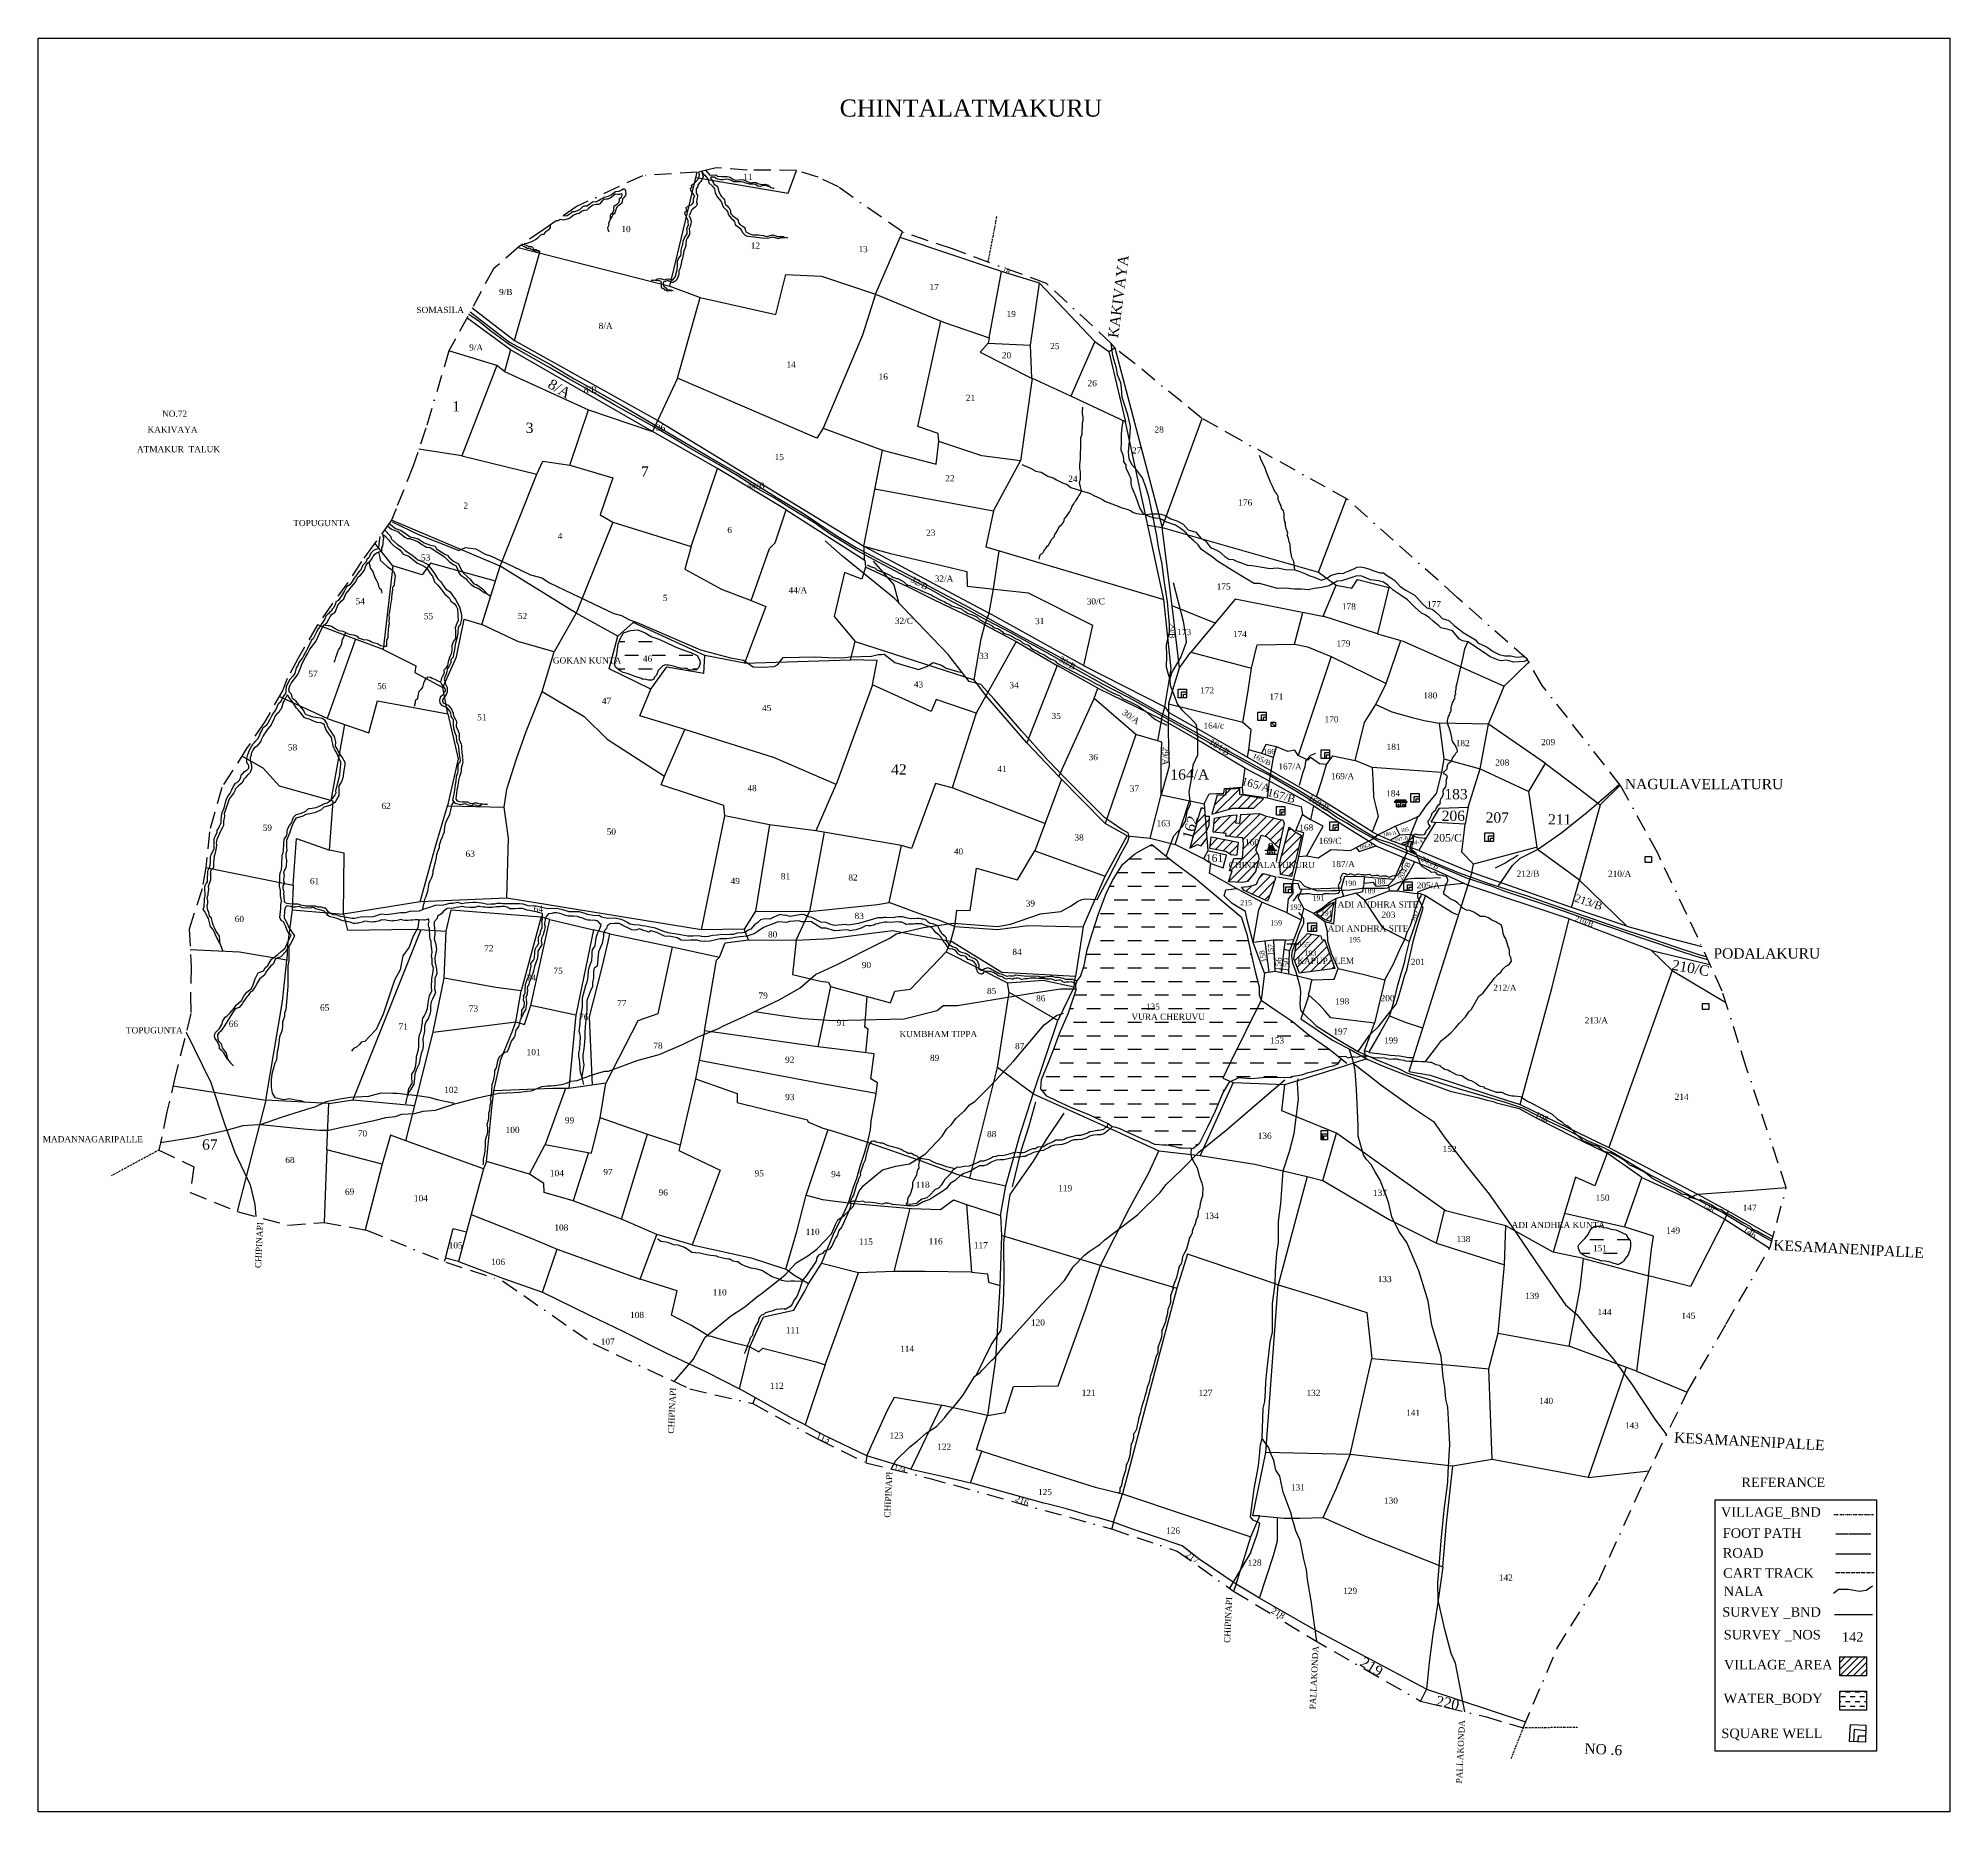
# Model space of a CAD drawing. Header units: inches. Extents: x 82 to 641, y 90 to 608.
import ezdxf

# ---------------------------------------------------------------- set-up
doc = ezdxf.new("R2010")
doc.units = ezdxf.units.IN
doc.header["$MEASUREMENT"] = 0
for name, pattern in [('ACAD_ISO02W100', [15, 12, -3]), ('ACAD_ISO07W100', [3, 0, -3]), ('BORDER', [1.75, 0.5, -0.25, 0.5, -0.25, 0, -0.25])]:
    doc.linetypes.add(name, pattern=pattern)
for name, color, linetype in [('CARTTRACK', 30, 'ACAD_ISO02W100'), ('NALA', 4, 'Continuous'), ('SQUAREWELL', 5, 'Continuous'), ('SURVEY_BND', 7, 'Continuous'), ('SURVEY_NO', 7, 'Continuous'), ('TEXT', 7, 'Continuous'), ('VILLAGE_AREA', 1, 'Continuous'), ('WATER_BODY', 4, 'Continuous')]:
    doc.layers.add(name, color=color, linetype=linetype)
for name, color, linetype, lineweight in [('FOOTPATH', 150, 'ACAD_ISO07W100', 30), ('ROAD', 1, 'Continuous', 25), ('VILL_BOUNDARY', 6, 'BORDER', 30)]:
    doc.layers.add(name, color=color, linetype=linetype, lineweight=lineweight)
doc.styles.get("Standard").update_dxf_attribs({"font": 'TIMES.TTF', "height": 0.12})
doc.dimstyles.get("Standard").update_dxf_attribs({"dimtxt": 0.12, "dimasz": 0.5, "dimexe": 0.18, "dimexo": 0.0625, "dimgap": 0.09, "dimtad": 0, "dimtih": 1, "dimtoh": 1, "dimdec": 4, "dimzin": 0, "dimdsep": 46, "dimtxsty": 'Standard', "dimcen": 0.09, "dimadec": 0, "dimazin": 0, "dimtfac": 1, "dimtdec": 4, "dimtofl": 0, "dimtmove": 0, "dimatfit": 3, "dimfxl": 1, "dimtolj": 1, "dimtzin": 0, "dimarcsym": 0})
pattern_1 = [(180, (-652.8374, -156.623), (-3.975938, -3.975937), [3.975938, -3.975938])]
pattern_2 = [(225, (-652.8374, -156.6229), (1.3258252, -1.3258252), [])]

msp = doc.modelspace()

# ---------------------------------------------------------------- texts
msp.add_text('REFERANCE', height=2.783).set_placement((580.27, 184.6))
at = {"layer": 'CARTTRACK'}
msp.add_text('CART TRACK', height=2.783, dxfattribs=at).set_placement((574.93, 158.09))
at = {"layer": 'FOOTPATH'}
msp.add_text('FOOT PATH', height=2.783, dxfattribs=at).set_placement((574.81, 169.76))
at = {"layer": 'NALA'}
msp.add_text('NALA', height=2.783, dxfattribs=at).set_placement((575.1, 152.73))
at = {"layer": 'ROAD'}
msp.add_text('ROAD', height=2.783, dxfattribs=at).set_placement((574.81, 163.98))
at = {"layer": 'SQUAREWELL'}
msp.add_text('SQUARE WELL', height=2.7831, dxfattribs=at).set_placement((574.42, 111.19))
at = {"layer": 'SURVEY_NO', "linetype": 'ByBlock'}
for s, height, p in [('11', 1.8, (288.33, 566.9)), ('10', 1.8, (252.67, 551.64)), ('12', 1.8, (290.51, 546.83)), ('13', 1.8, (322.01, 545.78)), ('9/B', 1.8, (216.89, 533.24)), ('17', 1.8, (342.8, 534.7)), ('19', 1.8, (365.34, 526.8)), ('8/A', 1.8, (246.03, 523.32)), ('9/A', 1.8, (208.14, 517.02)), ('20', 1.8, (363.97, 514.73)), ('25', 1.8, (378.08, 517.42)), ('14', 1.8, (300.95, 512.03)), ('16', 1.8, (327.92, 508.5)), ('8/B', 1.8, (241.65, 504.62)), ('21', 1.8, (353.42, 502.27)), ('26', 1.8, (389.03, 506.57)), ('1', 3, (203.19, 499.18)), ('3', 3, (224.69, 492.91)), ('36', 1.8, (262.79, 493.56)), ('28', 1.8, (408.6, 492.99)), ('15', 1.8, (297.49, 484.96)), ('27', 1.8, (402.02, 486.89)), ('7', 3, (258.39, 480.12)), ('44/B', 1.8, (289.33, 476.6)), ('22', 1.8, (347.4, 478.75)), ('24', 1.8, (383.39, 478.6)), ('2', 1.8, (206.47, 470.75)), ('176', 1.8, (433.12, 471.66)), ('6', 1.8, (283.66, 463.63)), ('23', 1.8, (341.82, 462.84)), ('4', 1.8, (234.05, 461.88)), ('53', 1.8, (194.06, 455.57)), ('44/A', 1.8, (301.58, 446.02)), ('32/A', 1.8, (344.32, 449.41)), ('175', 1.8, (426.81, 447.1)), ('54', 1.8, (174.93, 442.8)), ('5', 1.8, (264.78, 443.76)), ('30/C', 1.8, (388.79, 442.74)), ('178', 1.8, (463.42, 441.27)), ('177', 1.8, (488.32, 441.91)), ('55', 1.8, (194.89, 438.43)), ('52', 1.8, (222.41, 438.47)), ('32/C', 1.8, (332.67, 437.05)), ('31', 1.8, (373.67, 436.99)), ('173', 1.8, (415.26, 433.78)), ('174', 1.8, (431.54, 433.2)), ('179', 1.8, (461.84, 430.44)), ('GOKAN KUNTA', 1.8, (232.62, 425.47)), ('46', 1.8, (258.97, 426.02)), ('33', 1.8, (357.34, 426.8)), ('57', 1.8, (161.13, 421.56)), ('56', 1.8, (181.22, 417.97)), ('43', 1.8, (338.21, 418.47)), ('34', 1.8, (366.16, 418.25)), ('47', 1.8, (246.96, 413.67)), ('172', 1.8, (421.97, 416.73)), ('171', 1.8, (442.22, 414.92)), ('180', 1.8, (487.24, 415.25)), ('51', 1.8, (210.48, 408.87)), ('45', 1.8, (293.82, 411.56)), ('35', 1.8, (378.5, 409.24)), ('164/c', 1.8, (422.93, 406.39)), ('170', 1.8, (458.36, 408.27)), ('182', 1.8, (496.72, 401.29)), ('209', 1.8, (521.72, 401.59)), ('58', 1.8, (155.14, 400.05)), ('36', 1.8, (389.33, 397.2)), ('166', 1.5, (440.45, 399)), ('181', 1.8, (476.5, 400.2)), ('208', 1.8, (508.29, 395.63)), ('42', 3, (331.57, 393)), ('41', 1.8, (362.68, 393.74)), ('164/A', 3, (413.25, 391.53)), ('167/A', 1.8, (444.85, 394.49)), ('169/A', 1.8, (460.21, 391.63)), ('48', 1.8, (289.53, 388.11)), ('37', 1.8, (401.37, 388.01)), ('184', 1.8, (476.37, 386.58)), ('183', 3, (493.4, 385.77)), ('62', 1.8, (182.48, 382.93)), ('206', 3, (492.62, 379.44)), ('207', 3, (505.48, 378.94)), ('211', 3, (523.73, 378.39)), ('59', 1.8, (147.75, 376.54)), ('50', 1.8, (248.37, 375.42)), ('38', 1.8, (385.19, 373.7)), ('163', 1.8, (409.2, 377.87)), ('168', 1.8, (450.95, 376.63)), ('205/C', 2.25, (490.2, 373.36)), ('63', 1.8, (207.1, 368.94)), ('40', 1.8, (349.93, 369.62)), ('161', 2.25, (423.63, 367.44)), ('160', 1.8, (435.09, 372.32)), ('169/C', 1.8, (456.65, 372.71)), ('81', 1.8, (299.3, 362.34)), ('82', 1.8, (319.05, 362.01)), ('CHINTALATUKURU', 1.8, (430.31, 365.65)), ('187/A', 1.8, (460.41, 365.93)), ('212/B', 1.8, (514.53, 363.12)), ('210/A', 1.8, (541.27, 363.07)), ('61', 1.8, (161.56, 360.93)), ('49', 1.8, (284.61, 361)), ('190', 1.5, (464.18, 360.46)), ('189', 1.5, (469.76, 358.23)), ('188', 1.5, (472.68, 360.93)), ('205/A', 1.8, (485.31, 359.7)), ('64', 1.8, (227.03, 352.82)), ('83', 1.8, (320.88, 350.77)), ('39', 1.8, (370.94, 354.42)), ('215', 1.5, (433.69, 354.78)), ('192', 1.5, (448.18, 353.49)), ('191', 1.5, (454.86, 356.15)), ('191', 1.5, (457.27, 351.75)), ('ADI ANDHRA SITE', 1.8, (462.2, 354.09)), ('203', 1.8, (474.98, 351.12)), ('60', 1.8, (139.58, 349.87)), ('80', 1.8, (295.55, 345.34)), ('159', 1.5, (442.46, 348.9)), ('ADI ANDHRA SITE', 1.8, (459.28, 347.09)), ('72', 1.8, (212.55, 341.29)), ('84', 1.8, (367.03, 340.23)), ('155', 1.5, (450.66, 342.52)), ('193', 1.5, (452.5, 340.03)), ('195', 1.5, (465.51, 343.97)), ('75', 1.8, (232.8, 334.71)), ('90', 1.8, (322.99, 336.39)), ('KAPUPALEM', 1.8, (450.38, 337.61)), ('201', 1.8, (483.58, 337.3)), ('74', 1.8, (225, 332.7)), ('85', 1.8, (359.61, 328.79)), ('212/A', 1.8, (507.71, 329.75)), ('65', 1.8, (164.53, 323.95)), ('73', 1.8, (208.06, 323.69)), ('77', 1.8, (251.44, 325.27)), ('79', 1.8, (292.77, 327.46)), ('86', 1.8, (373.98, 326.67)), ('135', 1.8, (406.09, 324.23)), ('198', 1.8, (461.49, 325.78)), ('200', 1.8, (474.75, 326.69)), ('66', 1.8, (137.82, 319.2)), ('71', 1.8, (187.48, 318.41)), ('76', 1.8, (240.3, 321.24)), ('91', 1.8, (315.6, 319.56)), ('VURA CHERUVU', 1.8, (401.86, 321.25)), ('197', 1.8, (460.92, 316.95)), ('213/A', 1.8, (534.45, 320.23)), ('78', 1.8, (262.01, 312.82)), ('KUMBHAM TIPPA', 1.8, (334.02, 316.2)), ('87', 1.8, (367.81, 312.68)), ('153', 1.8, (442.44, 314.32)), ('199', 1.8, (475.73, 314.36)), ('101', 1.8, (224.96, 310.92)), ('92', 1.8, (300.56, 308.69)), ('89', 1.8, (342.93, 309.23)), ('102', 1.8, (200.84, 299.87)), ('93', 1.8, (300.56, 297.78)), ('214', 1.8, (560.76, 297.86)), ('99', 1.8, (236.15, 290.99)), ('67', 3, (130.03, 283.29)), ('70', 1.8, (175.6, 287.15)), ('100', 1.8, (218.82, 288.18)), ('88', 1.8, (359.61, 286.95)), ('136', 1.8, (438.8, 286.44)), ('68', 1.8, (154.37, 279.37)), ('152', 1.8, (492.88, 282.59)), ('104', 1.8, (231.78, 275.52)), ('97', 1.8, (247.39, 275.86)), ('95', 1.8, (291.63, 275.48)), ('94', 1.8, (314.03, 275.24)), ('118', 1.8, (338.76, 272.14)), ('69', 1.8, (171.82, 270.11)), ('104', 1.8, (192, 268.22)), ('96', 1.8, (263.55, 269.87)), ('119', 1.8, (380.46, 271.13)), ('137', 1.8, (472.5, 269.78)), ('150', 1.8, (537.63, 268.34)), ('134', 1.8, (423.31, 263.05)), ('147', 1.8, (580.67, 265.41)), ('108', 1.8, (233.07, 259.63)), ('110', 1.8, (306.58, 258.38)), ('115', 1.8, (322.14, 255.51)), ('116', 1.8, (342.57, 255.6)), ('138', 1.8, (496.93, 256.27)), ('ADI ANDHRA KUNTA', 1.8, (513.05, 260.38)), ('149', 1.8, (558.26, 258.77)), ('105', 1.8, (202.16, 254.43)), ('117', 1.8, (355.76, 254.44)), ('151', 1.8, (536.87, 253.58)), ('106', 1.8, (214.57, 249.56)), ('133', 1.8, (473.89, 244.55)), ('110', 1.8, (279.4, 240.69)), ('139', 1.8, (517.02, 239.63)), ('108', 1.8, (255.22, 234.05)), ('144', 1.8, (538.21, 234.91)), ('145', 1.8, (562.72, 233.83)), ('111', 1.8, (300.8, 229.62)), ('120', 1.8, (372.48, 231.85)), ('107', 1.8, (246.64, 226.27)), ('114', 1.8, (334.2, 224.18)), ('112', 1.8, (296.08, 213.34)), ('121', 1.8, (387.3, 211.26)), ('127', 1.8, (421.49, 211.26)), ('132', 1.8, (453.06, 211.26)), ('141', 1.8, (482.21, 205.45)), ('140', 1.8, (521.14, 208.92)), ('143', 1.8, (546.2, 201.74)), ('123', 1.8, (331.08, 198.78)), ('122', 1.8, (345.05, 195.53)), ('131', 1.8, (448.52, 183.65)), ('125', 1.8, (374.53, 182.26)), ('130', 1.8, (475.73, 179.76)), ('126', 1.8, (412.01, 171)), ('128', 1.8, (435.85, 161.61)), ('142', 1.8, (509.33, 157.24)), ('129', 1.8, (463.81, 153.36))]:
    msp.add_text(s, height=height, dxfattribs=at).set_placement(p)
for s, height, rotation, p in [('18', 1.5, 333.588, (363.91, 540.26)), ('8/A', 3, 329.7324, (230.87, 506.31)), ('32/B', 1.8, 330.8344, (337.12, 449.48)), ('29/B', 1.5, 270, (412.99, 437.26)), ('30/B', 1.8, 328.7656, (380.42, 426.25)), ('30/A', 1.8, 324.7045, (398.99, 410.7)), ('184/B', 1.8, 325.6647, (424.38, 402.16)), ('29/A', 1.8, 268.8827, (410.97, 401.14)), ('165/B', 1.5, 334.1596, (437.13, 397.96)), ('165/A', 2.25, 344.3377, (433.88, 390.1)), ('167/B', 2.25, 344.3377, (441.43, 386.86)), ('169/B', 1.8, 328.1797, (453.32, 385.68)), ('162', 3, 74.5824, (419.56, 373.86)), ('186/A', 1.05, 9.1895, (475.53, 374.86)), ('187-B', 1.05, 9.1895, (478.91, 373.34)), ('185', 1.05, 9.1895, (480.66, 376.14)), ('186/B', 1.05, 9.1895, (468.61, 371.17)), ('204-A', 1.05, 9.1895, (483.18, 372.35)), ('205/B', 1.5, 331.7522, (486.39, 367.84)), ('204/B', 1.5, 61.7939, (481.02, 361.97)), ('213/B', 2.25, 341.2943, (531.28, 355.95)), ('202', 1.5, 69.4155, (484.96, 349.63)), ('210/B', 1.5, 339.8038, (531.39, 350.27)), ('158', 1.5, 103.2514, (441.44, 338.32)), ('157', 1.5, 90, (443.33, 340)), ('156', 1.8, 85.801, (445.55, 335.43)), ('150', 1.8, 82.0108, (447.62, 335.17)), ('210/C', 3, 349.8572, (559.72, 335.95)), ('198', 1.8, 336.062, (519.65, 292.84)), ('148', 1.5, 331.4422, (568.76, 266.49)), ('146', 1.8, 326.1132, (580.59, 259.57)), ('113', 1.8, 336.9534, (309.47, 199.01)), ('124', 1.5, 344.5285, (332.28, 189.79)), ('216', 1.8, 338.7044, (367.64, 180.59)), ('217', 1.8, 324.6668, (417.49, 164.51)), ('218', 1.8, 329.7261, (442.54, 147.96)), ('219', 3, 328.7982, (468.43, 132.56)), ('220', 3, 348.4311, (490.73, 120.73))]:
    msp.add_text(s, height=height, rotation=rotation, dxfattribs=at).set_placement(p)
at = {"layer": 'SURVEY_NO'}
msp.add_text('142', height=2.783, dxfattribs=at).set_placement((609.66, 139.38))
at = {"layer": 'TEXT', "linetype": 'ByBlock'}
for s, height, p in [('CHINTALATMAKURU', 5, (316.52, 585.42)), ('SOMASILA', 1.8, (192.73, 527.99)), ('NO.72', 1.8, (118.32, 497.62)), ('KAKIVAYA', 1.8, (114.06, 492.97)), ('ATMAKUR  TALUK', 1.8, (110.97, 487.26)), ('TOPUGUNTA', 1.8, (156.69, 465.65)), ('TOPUGUNTA', 1.8, (107.74, 317.29)), ('MADANNAGARIPALLE', 1.8, (83.41, 285.46))]:
    msp.add_text(s, height=height, dxfattribs=at).set_placement(p)
for s, height, rotation, p in [('KAKIVAYA', 3, 82.6242, (397.95, 520.56)), ('NAGULAVELLATURU', 3, 359.948, (546.2, 388.74)), ('PODALAKURU', 3, 359.948, (572.11, 339.2)), ('CHIPINAPI', 1.8, 87.234, (147.27, 248.62)), ('KESAMANENIPALLE', 3, 357.005, (589.53, 253.93)), ('CHIPINAPI', 1.8, 87.234, (268.02, 200.21)), ('KESAMANENIPALLE', 3, 357.005, (560.52, 197.65)), ('CHIPINAPI', 1.8, 87.234, (331.29, 175.64)), ('CHIPINAPI', 1.8, 87.234, (430.69, 139)), ('PALLAKONDA', 1.8, 87.234, (455.73, 119.56)), ('PALLAKONDA', 1.8, 87.234, (498.55, 97.89)), ('NO .6', 3, 357.005, (534.28, 106.71))]:
    msp.add_text(s, height=height, rotation=rotation, dxfattribs=at).set_placement(p)
at = {"layer": 'TEXT'}
for s, p in [('SURVEY _BND', (574.68, 146.7)), ('SURVEY _NOS', (575.11, 140.05))]:
    msp.add_text(s, height=2.7831, dxfattribs=at).set_placement(p)
at = {"layer": 'VILL_BOUNDARY'}
msp.add_text('VILLAGE_BND', height=2.7831, dxfattribs=at).set_placement((574.3, 175.92))
at = {"layer": 'VILLAGE_AREA'}
msp.add_text('VILLAGE_AREA', height=2.7831, dxfattribs=at).set_placement((575.18, 131.29))
at = {"layer": 'WATER_BODY'}
msp.add_text('WATER_BODY', height=2.783, dxfattribs=at).set_placement((575.07, 121.44))

# ---------------------------------------------------------------- hatches: boundary and pattern name
at = {"layer": 'VILLAGE_AREA', "linetype": 'ByBlock'}
h = msp.add_hatch(dxfattribs=at)
h.set_pattern_fill('ANSI31', color=256, scale=15, angle=180, style=0)
h.set_pattern_definition(pattern_2)
h.paths.add_polyline_path([(433.56, 387.13), (433.54, 388.95), (429.48, 388.65), (429.34, 387), (426.96, 386.97), (425.41, 381.46), (431.47, 383.17), (437.66, 383.14), (440.47, 385.87)])
h.paths.add_polyline_path([(423.21, 383.09), (422.38, 383.36), (421.05, 379.25), (418.91, 371.48), (421.22, 372.54), (422.25, 372.11), (423.9, 374.39)])
h.paths.add_polyline_path([(424.74, 380.74), (423.39, 380.77), (423.75, 376.26), (424.56, 378.23)])
h.paths.add_polyline_path([(433.04, 373.25), (425.16, 374.76), (424.95, 373.07), (424.78, 371.4), (429.49, 370.46), (431.01, 369.52), (432.61, 369.33), (432.64, 369.63)])
h.paths.add_polyline_path([(451.61, 375.15), (449.78, 376.24), (447.95, 377.57), (445.3, 367.36), (445.46, 363.77), (448.66, 363.16), (449.72, 367.5)])
h.paths.add_polyline_path([(444.1, 363.06), (440.39, 364.1), (440.13, 363.85), (439.75, 363.27), (439.17, 362.5), (438.84, 361.91), (438.47, 360.93), (437.53, 360.61), (436, 360.24), (434.09, 360.02), (434.85, 359.06), (441.7, 355.94), (442.76, 358.67)])
h.paths.add_polyline_path([(458.37, 344.71), (457.58, 344.7), (457.26, 345.81), (453.4, 346.52), (452.39, 345.46), (450.05, 343.07), (449.34, 339.06), (451.02, 334.92), (461.38, 336.3)])
h.paths.add_polyline_path([(446.53, 378.73), (446.14, 379.75), (444.81, 379.92), (443.07, 380.47), (440.96, 380.94), (439.31, 381.62), (433.86, 381.34), (433.56, 378.74), (432.34, 378.9), (432.7, 381.26), (430.34, 381), (426.12, 380.2), (425.81, 376.14), (429.55, 375.78), (429.5, 374.96), (430.28, 374.99), (432.03, 374.7), (434.42, 374.53), (434.62, 372.59), (434.34, 368.45), (431.84, 368.46), (430.51, 364.88), (431.3, 364.87), (430.28, 361.64), (434.32, 361.41), (435.77, 361.75), (438.22, 364.76), (439.23, 368.26), (439.16, 369.25), (438.21, 370.84), (439.77, 375.3), (441.33, 374.89), (444.97, 371.52), (445.66, 374.61)])
h = msp.add_hatch(dxfattribs=at)
h.set_pattern_fill('ANSI31', color=256, scale=30, angle=180, style=0)
h.set_pattern_definition([(225, (-652.8374, -156.623), (2.65165, -2.65165), [])])
h.paths.add_polyline_path([(446.53, 378.73), (446.14, 379.75), (444.81, 379.92), (443.07, 380.47), (440.96, 380.94), (439.31, 381.62), (433.86, 381.34), (433.56, 378.74), (432.34, 378.9), (432.7, 381.26), (430.34, 381), (426.12, 380.2), (425.81, 376.14), (429.55, 375.78), (429.5, 374.96), (430.28, 374.99), (432.03, 374.7), (434.42, 374.53), (434.62, 372.59), (434.34, 368.45), (431.84, 368.46), (430.51, 364.88), (431.3, 364.87), (430.28, 361.64), (434.32, 361.41), (435.77, 361.75), (438.22, 364.76), (439.23, 368.26), (439.16, 369.25), (438.21, 370.84), (439.77, 375.3), (441.33, 374.89), (444.97, 371.52), (445.66, 374.61)])
h.paths.add_polyline_path([(481.88, 385.61), (479.3, 385.61), (478.76, 384.79), (480.62, 384.81), (482.01, 384.82), (482.52, 384.83), (482.42, 384.93)])
h.paths.add_polyline_path([(434.63, 371.83), (439.53, 371.83), (439.53, 374.57), (434.63, 374.57)], flags=24)
h = msp.add_hatch(dxfattribs=at)
h.set_pattern_fill('ANSI31', color=256, scale=1.5, angle=180, style=0)
h.set_pattern_definition([(225, (-652.83744, -156.6229), (0.132582521, -0.132582521), [])])
h.paths.add_polyline_path([(481.88, 385.61), (479.3, 385.61), (478.76, 384.79), (480.62, 384.81), (482.01, 384.82), (482.52, 384.83), (482.42, 384.93)])
h = msp.add_hatch(dxfattribs=at)
h.set_pattern_fill('ANSI31', color=256, scale=15, angle=180, style=0)
h.set_pattern_definition(pattern_2)
h.paths.add_polyline_path([(460.65, 353.36), (461.25, 355.72), (460.05, 355.19), (457.23, 353.16), (455.95, 352.33), (458.41, 350.64), (460.32, 350.05)])
at = {"layer": 'VILLAGE_AREA'}
h = msp.add_hatch(dxfattribs=at)
h.set_pattern_fill('ANSI31', color=256, scale=11.132592, angle=180, style=0)
h.set_pattern_definition([(225, (-147.6676, -402.952), (0.9839914, -0.9839914), [])])
h.paths.add_polyline_path([(609.03, 134.96), (609.03, 129.43), (616.84, 129.43), (616.84, 134.96)])
at = {"layer": 'WATER_BODY', "linetype": 'ByBlock'}
h = msp.add_hatch(dxfattribs=at)
h.set_pattern_fill('DASH', color=256, scale=31.8075, angle=180, style=0)
h.set_pattern_definition(pattern_1)
h.paths.add_polyline_path([(264.78, 424.77), (265.09, 424.86), (265.46, 425.13), (265.96, 424.95), (266.45, 424.95), (267.42, 424.8), (267.77, 424.65), (268.58, 424.52), (269.06, 424.35), (269.86, 424.07), (271.36, 424.04), (271.72, 423.97), (272.02, 423.82), (272.37, 423.65), (273, 423.54), (273.88, 423.61), (274.34, 423.63), (274.61, 423.67), (275.24, 424.19), (275.55, 424.91), (275.74, 425.58), (275.64, 426.27), (275.37, 426.94), (274.83, 427.78), (272.99, 428.67), (270.36, 429.54), (268.18, 430.49), (265.61, 431.7), (263.66, 432.63), (261.61, 433.3), (259.65, 434.41), (257.53, 435.29), (255.36, 435.13), (253.3, 434.43), (252.29, 432.72), (251.75, 431.1), (251.43, 428.9), (251.31, 428.06), (251.06, 427.09), (250.68, 425.41), (250.95, 424.45), (252.33, 423.29), (253.19, 422.89), (254.39, 422.53), (255.75, 422.03), (256.4, 421.74), (258.6, 421.05), (259.05, 420.83), (259.62, 420.85), (260.19, 420.73), (260.56, 420.6), (260.98, 420.57), (261.6, 420.59), (262.17, 420.93), (262.38, 421.48), (262.91, 422.09), (263.42, 423.41)])
h = msp.add_hatch(dxfattribs=at)
h.set_pattern_fill('DASH', color=256, scale=31.8075, angle=180, style=0)
h.set_pattern_definition(pattern_1)
h.paths.add_polyline_path([(426.74, 357.45), (420.52, 362.65), (413.96, 367.56), (407.85, 372.55), (405.98, 371.53), (402.86, 369.78), (399.23, 366.69), (396.3, 362.02), (394.47, 358.18), (392.24, 352.26), (390.4, 346.51), (388.94, 341.78), (388.04, 337.16), (386.95, 333.89), (385.94, 332.62), (385.56, 331.56), (385.71, 330.03), (383.48, 323.27), (380.84, 317.22), (379.06, 312.48), (377.22, 307.81), (375.59, 303.77), (375.4, 301.1), (377.14, 298.94), (380.18, 297.51), (384.1, 295.66), (389.73, 293.42), (395.01, 290.82), (396.26, 289.92), (397.01, 289.89), (398.57, 289.36), (399.73, 288.77), (402.57, 287.54), (403.86, 286.93), (405.14, 286.36), (406.93, 285.67), (407.6, 285.26), (408.73, 284.84), (411.09, 284.56), (412.22, 284.56), (413.2, 284.41), (414.95, 284.02), (415.93, 283.7), (416.7, 283.7), (417.54, 283.61), (418.8, 283.73), (419.84, 283.53), (421.71, 285.04), (424.1, 289.87), (426.35, 294.57), (428.56, 299.9), (430.32, 302.98), (433.22, 304.26), (436.82, 304.01), (441.22, 304.35), (448.27, 304.31), (449.11, 304.66), (450.6, 304.92), (451.9, 305.2), (453.18, 305.62), (454.43, 305.92), (456.17, 306.42), (457.68, 306.85), (458.75, 307.25), (459.52, 307.41), (460.77, 307.73), (462.01, 308.22), (463.24, 309.84), (459.55, 312.77), (453.84, 316.73), (448.84, 320.88), (444.22, 324.01), (439.81, 326.98), (439.23, 328.57), (439.26, 330.89), (438.04, 335.43), (436.82, 340.93), (435.64, 346.27), (433.99, 351.42)])
h = msp.add_hatch(dxfattribs=at)
h.set_pattern_fill('DASH', color=256, scale=31.8075, angle=180, style=0)
h.set_pattern_definition(pattern_1)
h.paths.add_polyline_path([(542.95, 249.98), (543.45, 249.86), (544.06, 249.71), (544.35, 249.73), (544.89, 250.04), (545.44, 250.25), (545.86, 250.74), (546.36, 251.51), (547.13, 252.53), (547.48, 253.44), (547.66, 253.9), (547.75, 254.42), (547.81, 255.02), (547.8, 255.61), (547.79, 256.12), (547.77, 256.7), (547.19, 257.44), (546.52, 258.45), (544.22, 259.54), (543.59, 259.83), (542.73, 259.98), (542.18, 260.04), (541.48, 260.23), (540.88, 260.43), (539.88, 260.57), (538.82, 260.89), (537.66, 260.89), (537.2, 260.81), (536.91, 260.65), (536.58, 260.38), (536, 259.77), (535.5, 258.5), (534.99, 257.93), (534.46, 257.3), (533.75, 256.63), (532.77, 255.41), (532.57, 255.05), (532.61, 254.47), (532.83, 253.87), (533.25, 253.04), (533.51, 252.86), (534.05, 252.43), (534.48, 252.28), (534.89, 252.04), (535.36, 251.85), (535.87, 251.77), (537.05, 251.46), (537.89, 251.13), (538.46, 251.1), (539.06, 250.79), (539.49, 250.73), (540.45, 250.66), (542, 250.36)])
at = {"layer": 'WATER_BODY'}
h = msp.add_hatch(dxfattribs=at)
h.set_pattern_fill('DASH', color=256, scale=11.132592, angle=180, style=0)
h.set_pattern_definition([(180, (-147.6676, -401.398), (-1.391574, -1.391574), [1.391574, -1.391574])])
h.paths.add_polyline_path([(609.03, 124.94), (609.03, 119.4), (616.84, 119.4), (616.84, 124.94)])

# ---------------------------------------------------------------- linework, layer by layer
at = {"linetype": 'ByBlock', "lineweight": 30}
msp.add_lwpolyline([(82.1, 608.35), (641.22, 608.35), (641.22, 89.65), (82.1, 89.65)], close=True, dxfattribs=at)
msp.add_lwpolyline([(572.57, 180.83), (619.82, 180.83), (619.82, 107.33), (572.57, 107.33)], close=True)
at = {"layer": 'CARTTRACK', "linetype": 'ByBlock'}
for points in [[(412.06, 369.12), (414.27, 375.09), (416.67, 377.69), (417.66, 379.41), (418.3, 382.54), (419.1, 384.25), (418.77, 387.97), (419.76, 393.28), (419.92, 395.82), (421.24, 398.72), (421.24, 400.98), (421.28, 404.15), (420.91, 407.55), (419.16, 409.53), (416.9, 411.63), (415.38, 413.64), (413.26, 419.08), (413.18, 420.78), (412.72, 422.25), (412.12, 424.39), (412.18, 427.61), (412.14, 430.97), (412.99, 434.74), (412.99, 436.11), (413.01, 436.89), (412.37, 443.55), (411.47, 449.76), (410.87, 454.55), (409.75, 459.57), (409.3, 462.86), (408.17, 468.13), (407.52, 471.51), (406.96, 474.22), (406.21, 476.9), (405.13, 479.76), (403.07, 482.53), (402.08, 483.5), (401.22, 485.32), (401.04, 487.29), (401.52, 492.77), (401.59, 494.82), (401.11, 496.94), (400.78, 498.24), (399.84, 501.23), (399.17, 503.24), (398.91, 506.07), (398.73, 507.59), (397.76, 509.86), (397.5, 511.89), (397.01, 513.37), (396.38, 515.57), (395.96, 519.11)], [(117.86, 285.42), (127.72, 286.94), (137.17, 289.03), (142.01, 290.33), (145.08, 290.54), (147.13, 290.65), (159.73, 289.4), (164.42, 289.01), (167.12, 289.01), (170.93, 289.85), (174.42, 290.59), (181.15, 292.02), (183.77, 292.65), (186.55, 292.95), (188.43, 293.63), (192.17, 293.82), (194.73, 294.51), (198.33, 294.82), (204, 296.7), (210.58, 298.41), (216.83, 299.83), (221.35, 300.05), (222.8, 300.1), (225, 300.36), (226.37, 300.45), (229.4, 301.79), (231.02, 301.96), (232.18, 301.96), (235.21, 302.36), (236.61, 302.75), (237.86, 303.35), (239.72, 303.56), (243.88, 305.09), (246.11, 305.78), (247.79, 306.27), (248.92, 306.28), (257.32, 309.35), (263.68, 311.11), (270.53, 314.07), (274.96, 316.24), (281.04, 318.73), (282.56, 319.54), (288.99, 322.39), (299.01, 327.16), (305.01, 330.65), (309.45, 334.54), (315.79, 337.47), (328.01, 343.63), (331.17, 345.12), (333.06, 346.45), (341.08, 348.22), (349.74, 349.55), (362.72, 348.55), (366.51, 349.28), (375.26, 352.31), (381.23, 352.99), (384.26, 354.65), (386.09, 355.88), (387.35, 356.44), (388.35, 356.64), (391.84, 356.46), (394.94, 362.33), (398.83, 369.86), (400.76, 373.43), (401.21, 374.75), (400.9, 375.94), (399.09, 376.94), (394.01, 380.48), (389.62, 384.85), (383.01, 391.41), (377.2, 397.4), (369.7, 405.83), (365.49, 410.7), (361.71, 415), (357.85, 419.29), (354.35, 420.18), (348.24, 428.08), (332.55, 444.47), (317.38, 456.86), (312.32, 461.35)], [(326.32, 455.4), (332.33, 448.5), (333.69, 443.28)], [(509.27, 360.46), (513.28, 366.43), (515.53, 368.53), (520.62, 371.05), (527.72, 376.01), (535.2, 381.95), (540.6, 386.71), (544.59, 390.21)], [(451.96, 323.29), (455.92, 319.48), (462.55, 315.34), (468.22, 312.02), (471.46, 316.82), (474.27, 319.42), (476.64, 322.52), (479.32, 325.88), (480.07, 328.2), (480.73, 330.54), (481.83, 334.28), (482.39, 335.82), (484.41, 344.57), (485.37, 347.96), (487.17, 353.95), (485.63, 357.17), (485.67, 358.72), (489.25, 360.02), (491.29, 360.45), (498.87, 361.27)], [(291.75, 323.71), (300.08, 322.4), (305.84, 321.65), (314.62, 321.02), (335.37, 321.57), (345, 323.99), (346.75, 325.42), (350.96, 325.42), (361, 327.09), (372.18, 328.96), (381.15, 330.3), (385.68, 330.35)], [(125.38, 317.65), (132.56, 302.92), (136.73, 290.54), (139.64, 282.42), (144.09, 272.99), (145.41, 267.28), (145.72, 263.75), (145.72, 263.75)], [(499.41, 118.88), (496.64, 133.14), (495.42, 135.93), (493.51, 142.94), (491.61, 151.53), (491.45, 156.55), (491.77, 160.12), (492.41, 168.88), (493.29, 177.89), (494.36, 186.04), (494.5, 188.98), (494.99, 197.09), (494.64, 204.5), (494.36, 207.94), (493.79, 210.31), (493.51, 213.79), (493.08, 216.73), (492.48, 222.88), (489.72, 231.96), (488.69, 239.01), (487.94, 241.24), (485.89, 247.84), (482.45, 256.17), (481.67, 257.23), (480.12, 259.49), (478.06, 263.69), (477.14, 267.54), (476.53, 269.28), (474.58, 274.4), (473.17, 276.8), (471.96, 278.96), (470.51, 280.48), (469.7, 281.79), (468.17, 287.21), (468.21, 290.4), (467.67, 300.93), (467.32, 306.48), (466.6, 309.58), (465.52, 312.74)], [(466.87, 308.42), (471.14, 305.17), (474.8, 302.29), (484.09, 295.64), (490.25, 291.54), (493.38, 287.07), (499.89, 278.57), (506.49, 270.25), (512.95, 261.09), (521.63, 248.32), (528.86, 237.95), (532.11, 235.11), (536.83, 229.07), (542.85, 222.01), (548.1, 214.81), (554.94, 204.5), (558.36, 199.86)], [(468.22, 312.02), (473.68, 309.54), (480.41, 306.86), (482.63, 305.68), (488.42, 303.96), (497.41, 301.14), (511.15, 297.17), (516.44, 295.44), (523.61, 291.69), (529.9, 288.76), (535.13, 285.97), (539.94, 283.91), (543.3, 282.12), (548.31, 279.08), (553.58, 275.93), (558.37, 273.51), (564.13, 270.46), (569.32, 267.75), (575.04, 264.8), (580.38, 261.53), (586.55, 257.98), (589.13, 256.53)], [(331.63, 189.89), (332.91, 192.39), (337.04, 196.36), (339.32, 198.1), (341.84, 200.42), (344.88, 202.31), (347.27, 204.99), (348.02, 205.99), (350.23, 208.42), (352.51, 211.44), (353.51, 212.98), (355.97, 216.9), (357.61, 218.08), (358.23, 218.8), (361.06, 221.73), (361.68, 222.28), (364.41, 225.61), (366.59, 228.07), (375.7, 238.06), (382.31, 245.06), (384.84, 248.98), (388.12, 252.45), (389.48, 253.46), (392.69, 255.69), (394.12, 256.9), (395.33, 257.88), (403.59, 264.21), (410.23, 270.73), (411.93, 272.96), (416.65, 277.44), (421.6, 282.55), (429.52, 289), (440.82, 298.6), (446.76, 303.71)], [(356.43, 217.23), (360.79, 226.22), (363.72, 230.47), (364.48, 238.54), (364.64, 245.44), (364.51, 256.02), (365.5, 264.52), (366.42, 270.21), (373.21, 279.9), (376.99, 286.24), (382.18, 293.96)]]:
    msp.add_lwpolyline(points, dxfattribs=at)
at = {"layer": 'CARTTRACK', "ltscale": 0.1}
msp.add_lwpolyline([(607.82, 159.65), (619.06, 159.65)], dxfattribs=at)
at = {"layer": 'FOOTPATH', "linetype": 'ByBlock'}
for points in [[(185.61, 466.93), (193.36, 463.19), (205.11, 458.52), (207.12, 459.36), (210.1, 458.97), (212.83, 457.41), (214.37, 456.93), (220.78, 453.92), (226.04, 451.4), (229.37, 450.5), (231.6, 449.06), (246.56, 441.98), (250.46, 440.06), (252.72, 439.55), (255.09, 438.2), (257.28, 437.48), (275.84, 429.48), (284.63, 427.16), (288.36, 426.47), (291.21, 424.46), (293.92, 424.4), (297.37, 424.61), (298.43, 425.21), (299.96, 427.19), (309.38, 427.4), (315.12, 427.13), (318.24, 427.19), (319.47, 427.43), (325.87, 427.66), (327.76, 428.08), (328.72, 428.11), (329.56, 428.2), (332.69, 425.77), (339.58, 423.73), (341.98, 424.63), (343.82, 425.77), (346.28, 424.99), (347.63, 424.12), (351, 423.1), (351.99, 422.92)], [(414.1, 449.16), (417.01, 437.81), (417.75, 432.86), (417.89, 431.63), (416.35, 427.45), (413.62, 422.77), (413.21, 421.14)], [(451.01, 389.85), (452.12, 393.84), (452.7, 395.28), (452.9, 396.9), (453.13, 397.38)], [(453.13, 397.38), (454.3, 398.65), (455.77, 399.21)], [(508.32, 365.74), (511.03, 367.11), (512.57, 368.02), (513.55, 368.53), (514.95, 369.49)], [(444.66, 363.12), (451.03, 361.96), (452.46, 360.39), (456.31, 358.95), (460.45, 359.09), (461.92, 359.13), (465.84, 359.25), (469.32, 359.79), (475.85, 359.77), (476.74, 359.88), (479.7, 361.3), (481.59, 362.04), (482.72, 362.48), (484.67, 362.66), (488.06, 362.73), (492.27, 362.84)], [(451.96, 323.29), (451.4, 324.04), (451.25, 325.94), (451.29, 327.26), (451.36, 329.52), (451.19, 330.96), (450.09, 335.24), (449.04, 337.86), (448.77, 339.88), (449, 341.56), (450.33, 344.74), (450.87, 346.28), (451.4, 347.66), (452.24, 349.48), (452.3, 350.88), (450.87, 352.69)], [(268.11, 215.45), (273.67, 221.91), (277.2, 228.44), (284.63, 234.59), (288.76, 237.37), (292.2, 240.12), (293.52, 241.13), (299, 245.38), (300.64, 246.74), (303.75, 250.23), (307.22, 252.21), (309.81, 254.18), (314.13, 258.72), (314.85, 260.23), (315.15, 260.89), (315.26, 261.41), (315.98, 262.76), (317.96, 264.16), (320.44, 266.71), (322.21, 271.2), (323.41, 272.69), (329.07, 277.36), (332.94, 278.5), (336.9, 279.17), (341.67, 282.04), (346.5, 287.19), (347.8, 289.31), (349.2, 290.65), (350.5, 292.43), (353.1, 294.79), (354.5, 296.37), (356.08, 297.38), (360.67, 301.98), (367.45, 309.29), (376.32, 319.81), (379.91, 322.51), (382.01, 323.17)], [(436.76, 165.62), (438.49, 170.59), (438.89, 171.85), (439.19, 173.16), (439.4, 174.06), (437.47, 174.9), (436.7, 175.93), (437.73, 184.1), (439.04, 190.83), (439.4, 194.71), (439.52, 196.14), (439.58, 196.98), (440.09, 198.85), (440.42, 207.7), (440.9, 209.61), (441.08, 212.59), (441.19, 215.4), (441.49, 218.32), (442.45, 226.98), (443.11, 229.91), (443.11, 238.3), (443.93, 244.02), (443.95, 247.72), (444.36, 253.03), (444.9, 256.16), (444.9, 262.3), (445.56, 267.55), (446.27, 277.07), (448.1, 282.76), (449.43, 288.01), (450.77, 298.06), (450.48, 302.69), (450.65, 304.03)], [(147.13, 290.65), (153.29, 292.81), (160.67, 295.18), (163.31, 295.95), (166.29, 297.4), (170.36, 298.16), (173.32, 298.62), (178.85, 298.91), (182.43, 299.9), (185.79, 299.83), (187.07, 299.83), (193.01, 299.11), (196.35, 298.65), (198.74, 297.96), (203.37, 297.02), (204, 296.7)], [(373.8, 297.14), (371.89, 290.14), (369.47, 282.88), (366.95, 272.45)], [(456.09, 139.43), (454.42, 151.33), (453.53, 156.44), (453.35, 157.66), (453.08, 160.38), (452.25, 163.51), (451.86, 165.58), (451.22, 168.95), (449.94, 171.84), (449.39, 173.88), (448.93, 175.06), (448.57, 176.89), (446.22, 183.09), (445.61, 185.83), (445.31, 187.84), (444.12, 189.54), (443.48, 192.42), (442.54, 194.67), (442.05, 196.1), (440.09, 198.85)], [(436.76, 165.62), (430.5, 155.07)]]:
    msp.add_lwpolyline(points, dxfattribs=at)
at = {"layer": 'FOOTPATH', "ltscale": 0.01}
msp.add_lwpolyline([(607.85, 170.9), (618.18, 170.9)], dxfattribs=at)
at = {"layer": 'NALA', "linetype": 'ByBlock'}
for points in [[(276.13, 569.46), (276.56, 567.95), (276.43, 567.35), (276.2, 566.95), (275.88, 566.46), (275.48, 566.07), (275.07, 565.49), (275.02, 565.02), (274.73, 564.62), (274.57, 564.3), (274.55, 563.79), (274.58, 563.01), (274.89, 562.48), (274.93, 562.11), (274.82, 561.6), (274.72, 561.09), (274.68, 560.53), (274.82, 559.91), (274.78, 559.59), (274.51, 559.24), (274.3, 558.92), (273.82, 558.63), (273.23, 558.17), (272.94, 557.53), (272.76, 557.05), (272.5, 556.45), (272.91, 555.53), (273.03, 555.19), (273.05, 554.77), (272.94, 554.21), (272.75, 553.3), (272.47, 552.69), (272.56, 551.73), (272.56, 550.98), (271.94, 549.86), (271.61, 549.27), (271.49, 548.34), (271.49, 547.61), (271.13, 546.52), (270.92, 546.26), (270.83, 545.57), (270.82, 545.34), (270.43, 543.68), (270.23, 543.13), (270.11, 542.31), (270.05, 541.94), (269.86, 541.21), (269.72, 540.92), (269.43, 540.28), (269.48, 539.33), (269.27, 538.71), (269.07, 538.19), (268.72, 537.51), (267.86, 536.93), (267.42, 536.94), (266.23, 537.48), (265.54, 537.23), (264.92, 536.96), (264.99, 535.9), (265.66, 535.37), (265.95, 535), (266.52, 534.75), (267.05, 534.73), (267.77, 534.56), (267.47, 534.43), (267.01, 534.42), (266.21, 534.37), (265.47, 534.64), (265.31, 534.99), (264.7, 535.16), (264.38, 535.56), (264.39, 535.88), (264.4, 536.45), (264.42, 536.7), (264.28, 537.16), (263.75, 537.35), (263.52, 537.5), (262.87, 537.39), (262.07, 537.54), (261.37, 537.51), (262.75, 537.73), (263.22, 537.97), (264.12, 538.03), (265.36, 537.64), (265.81, 537.92), (266.52, 538), (267.64, 537.55), (268.29, 538.33), (268.49, 538.82), (268.99, 540.73), (269.06, 542.06), (269.06, 542.5), (269.12, 543.13), (269.24, 543.74), (269.24, 543.74), (270.09, 544.85), (270.11, 545.43), (270.14, 546.33), (270.25, 546.76), (270.46, 547.58), (270.61, 547.99), (270.74, 549.04), (271.01, 549.73), (271.28, 550.29), (271.94, 551.11), (271.9, 552.05), (271.83, 552.66), (272.31, 553.79), (272.22, 554.35), (272.22, 554.93), (271.9, 555.59), (271.43, 556.55), (271.2, 557.14), (271.35, 557.54), (271.85, 557.91), (271.62, 558.82), (271.73, 558.98), (272.43, 559.35), (273.3, 559.7), (273.77, 560.34), (273.77, 560.72), (273.79, 561.33), (273.94, 561.93), (274.13, 562.16), (273.86, 562.59), (273.45, 563.09), (272.97, 563.9), (272.92, 564.45), (273.33, 564.68), (273.16, 565.17), (273.22, 565.38), (273.81, 565.81), (274.1, 565.95), (274.99, 567.04), (275.4, 567.76), (275.5, 568.39), (275.32, 569.08), (275.35, 569.28)], [(276.13, 569.46), (276.62, 568.65), (277.08, 568.28), (278.04, 567.03), (278.27, 566.09), (279.35, 565.08), (279.87, 564.32), (280.09, 563.13), (280.76, 561.85), (281.85, 560.55), (282.41, 559.06), (283.34, 558.19), (283.69, 557.63), (283.96, 556.74), (284.77, 555.73), (285.33, 555.24), (285.76, 554.68), (285.9, 554.32), (285.99, 553.73), (286.74, 553.28), (287.38, 552.74), (287.75, 552.28), (288.23, 551.46), (288.85, 550.75), (289.23, 550.55), (289.62, 550.5), (289.79, 550.47), (293.79, 549.94), (295.39, 549.84), (296.59, 550.18), (296.88, 550.23), (298.57, 549.74), (299.25, 549.96), (299.92, 550.07), (300.14, 550.11), (300.4, 549.92)], [(277.26, 569.72), (278.58, 568.26), (280.29, 568.38), (280.75, 567.96), (281.99, 567.89), (282.66, 567.88), (283.6, 567.88), (284.46, 567.69), (285.03, 567.26), (286.1, 566.88), (287.78, 566.99), (288.35, 566.93), (290.34, 566.08), (291.75, 566.25), (292.07, 566.17), (292.58, 565.83), (293.34, 565.64), (294.2, 565.55), (294.63, 565.67), (295.56, 565.36), (296.38, 564.72), (297.08, 564.46), (297.39, 564.53)], [(295.97, 565.04), (295.37, 565.08), (294.93, 565.23), (293.89, 565.13), (293.24, 564.98), (292.63, 565.11), (292.23, 565.35), (291.74, 565.69), (290.9, 565.7), (290.17, 565.69), (289.46, 565.88), (288.77, 566.09), (288.32, 566.24), (287.58, 566.36), (286.74, 566.38), (286.01, 566.33), (285.55, 566.3), (285.11, 566.65), (284.58, 566.86), (284.58, 566.86), (284.29, 566.89), (284, 567), (283.81, 567.06), (283.43, 567.13), (282.85, 567.06), (282.33, 566.91), (281.79, 566.98), (281.24, 567.06), (280.8, 567.12), (280.57, 567.21), (279.84, 567.69), (279.59, 567.67), (279, 567.75), (278.81, 567.7), (278.75, 567.38), (279.31, 566.65), (279.75, 565.78), (280.78, 564.98), (280.88, 564.64), (281.19, 563.5), (281.65, 562.46), (281.96, 562.05), (282.33, 561.69), (282.61, 561.37), (282.84, 561.05), (282.92, 560.65), (282.97, 560.11), (283.15, 559.75), (283.6, 559.3), (284.05, 558.81), (284.31, 558.54), (284.45, 558.1), (284.59, 557.71), (284.63, 557.17), (284.88, 556.81), (285.28, 556.37), (285.94, 555.95), (286.53, 555.5), (286.86, 555.03), (286.97, 554.46), (287.35, 553.86), (288, 553.46), (288.59, 553.1), (288.77, 552.77), (288.93, 552.1), (289.11, 551.7), (290.27, 551.12), (291.12, 550.89), (291.84, 550.82), (292.46, 550.86), (292.8, 550.8), (294.26, 550.67), (294.87, 550.41), (295.35, 550.36), (295.89, 550.6), (296.45, 550.73), (297.01, 550.85), (297.58, 550.69), (298.31, 550.33), (298.48, 550.33), (298.96, 550.38), (299.16, 550.38), (299.96, 550.32), (300.2, 550.07), (300.57, 550.14), (300.92, 550.06), (301.25, 549.95), (301.33, 549.9)], [(249.53, 555.53), (249.46, 556.65), (249.57, 556.89), (250.13, 557.39), (250.45, 558.02), (250.48, 558.63), (250.59, 559.3), (251.53, 559.89), (252.05, 560.41), (252.1, 561.1), (252.1, 561.49), (252.7, 561.96), (252.88, 562.31), (252.87, 562.64), (252.65, 562.86), (252.15, 562.65), (251.6, 562.68), (250.83, 562.7), (249.81, 561.85), (249.4, 561.55), (248.75, 561.3), (248.36, 561.29), (247.67, 561.16), (247.03, 560.83), (246.4, 559.94), (245.97, 559.72), (245.23, 559.74), (244.33, 559.52), (243.06, 558.51), (242.56, 558.1), (241.71, 558.01), (241.02, 557.68), (240.36, 557.13), (239.6, 556.94), (238.55, 556.53), (237.54, 555.63), (235.74, 555.16), (235.48, 555.25), (234.72, 555.32), (234.18, 554.97), (234.07, 554.94), (233.64, 554.99)], [(235.66, 556.4), (236.86, 556.49), (237.36, 556.86), (238.07, 557.3), (238.38, 557.69), (239.03, 557.69), (239.87, 557.93), (240.56, 558.25), (241.35, 559.13), (241.82, 559.31), (242.52, 559.37), (243.02, 559.59), (243.54, 560), (243.83, 560.25), (244.39, 560.56), (245.26, 560.54), (246.2, 560.94), (246.59, 561.26), (247.22, 561.6), (247.6, 561.89), (248.9, 562.2), (249.62, 562.55), (250.15, 562.95), (250.92, 563.53), (252.01, 563.57), (252.79, 564.03), (253.19, 564.31), (253.45, 564.33), (253.84, 563.92), (253.86, 563.5), (253.96, 562.83), (253.9, 562.37), (253.34, 561.81), (253.04, 561.37), (252.89, 560.46), (252.7, 560.05), (252.22, 559.64), (251.87, 559.33), (251.69, 559.29), (251.41, 559.05), (251.14, 558.69), (251.03, 558.17), (250.89, 557.56), (250.73, 557.3), (250.54, 557.01), (250.12, 556.66), (250, 556.32), (249.53, 555.53), (249.06, 554.67), (248.95, 554.2), (249.03, 553.68), (248.79, 553.29), (248.63, 552.93), (248.69, 552.46), (248.84, 552), (249.09, 551.68)], [(224.25, 548.43), (224.94, 548.33), (225.57, 548.57), (226.29, 548.8), (226.9, 549.14), (227.57, 549.47), (228.23, 549.98), (229.07, 550.82), (229.58, 551.04), (230.12, 551.06), (230.48, 551.69), (230.93, 552.09), (231.52, 552.44), (231.98, 553.01), (231.93, 553.8)], [(223.81, 548.12), (224.38, 548.04), (224.78, 547.79), (225.59, 547.41), (226.24, 547.42), (226.66, 547.2), (226.94, 546.69), (227.66, 546.53), (228.53, 546.21), (228.84, 545.79), (228.05, 546.12), (227.62, 546.1), (226.84, 546.33), (226.57, 546.5), (225.76, 546.85), (225.14, 546.89), (224.38, 547.29), (223.65, 547.68), (223.4, 547.83)], [(374.84, 455.95), (375.15, 457.22), (375.32, 457.41), (375.75, 457.6), (376.09, 457.92), (376.26, 458.37), (376.9, 459.3), (377.23, 459.84), (377.64, 460.11), (378, 460.74), (378.26, 461.3), (378.52, 461.79), (379.22, 462.49), (379.44, 463.18), (379.9, 463.89), (380.2, 464.34), (380.66, 465.26), (381.01, 465.78), (381.47, 466.13), (381.78, 466.51), (382.14, 467.22), (382.24, 468.03), (382.76, 468.41), (383.23, 469.04), (383.64, 469.62), (383.81, 469.94), (384.24, 470.68), (384.56, 471.47), (384.98, 472.13), (385.34, 472.74), (385.64, 473.09), (386.3, 474.08), (386.5, 474.53), (386.74, 474.88), (386.95, 475.31), (387.28, 475.94), (386.97, 477.12), (386.69, 478.24), (386.93, 479.47), (386.95, 480.57), (386.95, 481.57), (386.83, 481.96), (386.74, 482.74), (386.74, 483.56), (386.9, 484.49), (386.95, 485.28), (386.95, 486.18), (386.95, 487.32), (387.07, 488.28), (387.1, 489.39), (387.1, 490.29), (387.09, 491.5), (387.41, 492.51), (387.48, 493.33), (387.52, 494.77), (387.52, 495.86), (387.78, 496.5), (387.71, 497.38), (387.55, 498.68), (387.55, 499.42), (387.66, 500.21), (387.66, 500.41)], [(517.73, 426.51), (516.69, 426.08), (515.08, 425.92), (513.75, 425.86), (512.24, 426.27), (511.51, 426.46), (510, 426.27), (509.18, 426.49), (506.81, 427.44), (505.16, 428.55), (500.21, 431.78), (498.65, 432.15), (497.83, 432.62), (495.77, 435.06), (494.54, 435.38), (492.36, 435.95), (491.76, 436.48), (490.12, 437.87), (489.04, 438.82), (487.81, 439.74), (486.67, 440.18), (484.71, 441.93), (483.82, 442.97), (482.59, 444.08), (480.79, 445.4), (478.42, 446.92), (476.87, 448.34), (475.57, 449.3), (474.27, 449.64), (471.78, 449.93), (470.58, 450.43), (469.25, 451.06), (467.79, 451.16), (465.49, 450.31), (463.27, 449.61), (462.01, 449.52), (459.69, 448.16), (457.51, 447.72), (455.3, 447.4), (453.62, 447.02), (451.53, 447.21), (449.57, 447.18), (447.84, 447.46), (445.78, 447.5), (444.61, 447.46), (441.5, 448.32), (439.35, 448.88), (437.71, 448.88), (436.6, 449.58), (434.49, 450.87), (431.42, 452.64), (427.08, 455.41), (425.5, 456.7), (423.63, 457.9), (422.4, 458.81), (421.33, 460.2), (420.06, 461.44), (418.74, 462.57), (417.88, 463.66), (416.52, 464.8), (414.72, 465.93), (411.62, 466.96), (410.98, 467.53), (409.98, 467.89), (408.83, 467.95), (407.52, 468.31), (406.34, 468.73), (405.83, 469.08), (405.46, 469.09), (405.12, 469.73), (404.27, 471.04), (403.11, 474.27), (402.67, 475.49), (402.09, 476.82), (401.78, 478.02), (401.8, 479.4), (401.33, 480.55), (400.33, 482.56), (400.36, 483.56), (399.67, 484.49), (399.62, 485.45), (399.47, 486.4), (398.84, 487.88), (398.91, 490.18), (399, 491.45), (399, 492.56), (399.13, 494.59), (399.22, 495.19), (399.31, 495.66), (399.35, 496.05), (399.62, 496.48)], [(369.76, 483.68), (372.33, 482.57), (373.94, 481.76), (374.83, 481.5), (375.45, 481.4), (377.41, 480.25), (378.98, 479.74), (379.95, 479.16), (380.95, 478.7), (381.91, 478.19), (382.88, 477.89), (383.63, 477.33), (384.1, 476.98), (387.28, 475.94), (389.56, 475.29), (391.04, 474.47), (392.6, 473.84), (393.41, 473.45), (394.05, 472.92), (397.4, 471.68), (399.14, 470.99), (400.48, 470.64), (401.55, 470.24), (402.32, 469.66), (403.48, 469.35), (404.83, 469.11), (406.09, 469.07), (407.69, 469.29), (408.37, 469.29), (409.47, 469.28), (410.43, 469.16), (411.73, 468.8), (413.34, 467.81), (414.25, 467.47), (415.13, 467.16), (415.96, 466.77), (416.99, 466.22), (418.5, 464.61), (420.68, 463.84), (422.24, 462.06), (423.52, 461.33), (424.08, 460.55), (424.99, 459.42), (426.95, 458.5), (427.55, 458.2), (429.19, 456.73), (430.39, 456.02), (431.62, 455.94), (432.74, 455.3), (433.76, 455.04), (435.83, 454.22), (437.07, 454.18), (438.4, 453.92), (439.54, 453.72), (441.3, 453.43), (442.45, 453.29), (443.43, 453.33), (444.55, 453.43), (446.94, 452.99), (449.62, 452.83), (450.82, 452.51), (451.82, 452.07), (452.78, 451.71), (454.05, 451.15), (455.33, 450.75), (456.49, 450.24), (457.38, 449.88), (458.52, 450.24), (459.5, 450.75), (460.04, 451.19), (462.46, 451.93), (463.8, 451.83), (464.46, 452.23), (465.55, 452.62), (466.87, 453.16), (467.85, 453.66), (468.75, 453.76), (469.86, 453.58), (471.26, 453.2), (472.48, 452.68), (474.47, 452.02), (475.56, 452.02), (476.44, 451.33), (478.02, 450.31), (478.91, 449.79), (480.51, 448.04), (482.09, 446.95), (483.5, 446.14), (484.54, 445.56), (485.22, 444.92), (487.07, 442.85), (488.29, 441.75), (489.82, 441.33), (490.75, 440.56), (491.99, 439.48), (492.75, 438.66), (494.69, 438.05), (496.28, 436.63), (497.9, 435.36), (498.85, 434.53), (502.49, 432.44), (503.22, 431.49), (505.93, 430.22), (507.64, 428.98), (509.46, 428.06), (511.05, 427.71), (512.8, 427.71), (514.58, 427.33), (516.69, 427.57)], [(449.62, 452.83), (449.32, 455.28), (448.81, 456.52), (448.38, 458.61), (448.29, 460.29), (448.04, 461.04), (447.81, 462), (447.45, 463.11), (447.56, 463.62), (447.16, 464.94), (446.91, 465.88), (446.91, 466.65), (446.72, 466.9), (446.58, 467.95), (446.58, 468.47), (446.58, 469.33), (446.37, 470.17), (445.78, 470.93), (445.67, 471.59), (445.33, 472.06), (445.06, 472.8), (444.78, 473.47), (444.76, 474.32), (444.35, 475.08), (443.93, 475.64), (443.54, 476.35), (443.33, 476.94), (442.92, 477.72), (442.46, 478.66), (442.24, 479.25), (441.93, 479.95), (441.53, 480.94), (441.36, 481.47), (440.95, 482.59), (440.61, 483.44), (439.78, 484.98), (439.62, 485.51), (439.53, 485.8), (439.37, 486.1), (439.18, 486.31)], [(183.41, 464.58), (185.11, 462.69), (185.41, 461.82), (187.05, 460.37), (188.37, 459.5), (189.31, 458.58), (191.73, 456.98), (193.1, 455.84), (194.65, 455.24), (196.09, 454.43), (198.05, 451.82), (198.84, 450.32), (199.88, 449.35), (200.39, 448.62), (201.3, 447.26), (202.55, 446.43), (203.4, 445.25), (204.19, 444.23), (205.34, 442.06), (205.75, 440.63), (205.93, 439.49), (205.95, 438.45), (205.53, 436.9), (204.91, 436.08), (204.84, 434.33), (204.47, 432.35), (204.08, 431.17), (203.9, 429.44), (203.53, 428.23), (203.44, 427.36), (202.83, 426.62), (202.78, 425.63), (202.28, 424.69), (201.85, 423.97), (201.58, 423.19), (201.38, 422.26), (201.05, 421.53), (200.86, 420.87), (201.2, 419.44), (201.73, 418.43), (201.7, 417.1), (201.46, 416.37), (200.33, 414.82), (200.32, 414.43), (200.55, 414), (201.17, 413.7), (202.05, 413.28), (202.95, 412.15), (203.49, 410.96), (203.53, 410.14), (204.01, 409.32), (204.4, 408.55), (204.34, 407.01), (204.85, 405.99), (205.21, 404.99), (205.24, 404.2), (205.24, 404.35), (205.18, 403.26), (205.76, 401.92), (205.87, 401.48), (205.9, 400.61), (206.01, 399.48), (206.17, 398.16), (206.12, 397.86), (206.31, 397.48), (206.23, 397.07), (206.26, 396.68), (206.15, 396.13), (205.88, 395.28), (205.8, 394.74), (205.82, 393.93), (205.64, 393.23), (205.33, 392.4), (205.06, 391.23), (204.97, 390.5), (204.71, 389.39), (204.57, 388.56), (204.41, 387.33), (204.3, 386.79), (204.26, 385.83), (204.65, 385.33), (205.36, 385.07), (206.2, 385.04), (207.01, 385.03), (207.62, 384.98), (208.31, 384.65), (209.14, 384.56), (209.75, 384.72), (210.25, 384.76), (210.83, 384.5), (211.62, 384.44), (212.07, 384.48)], [(184.23, 465.71), (185.44, 464.79), (186.44, 464.34), (187.18, 464.22), (187.81, 463.72), (189.33, 462.4), (189.99, 462.06), (190.8, 462.07), (191.56, 461.73), (193.15, 461.2), (194.35, 460.24), (195.15, 459.77), (195.63, 459.5), (196.76, 459.4), (197.05, 459.22), (200.98, 456.65), (202.26, 455.28), (203.67, 454.37), (204.2, 454.17), (204.69, 453.05), (205.13, 451.99), (205.48, 451.53), (206.48, 450.76), (207.27, 450.23), (207.67, 449.69), (208.74, 448.58), (209.7, 447.88), (210.63, 447.5), (211.04, 447.34), (211.46, 447.01), (212.56, 446.29), (213.44, 445.86), (214, 445.43), (214.32, 445.06)], [(184.76, 466.44), (186.61, 465), (188.07, 464.47), (189.15, 463.77), (190.48, 462.85), (190.93, 462.48), (191.79, 462.3), (193.23, 461.89), (195, 460.78), (196.54, 460.2), (198.22, 459.76), (198.64, 458.97), (199.91, 458.18), (201.03, 457.5), (201.86, 457.03), (202.24, 456.56), (203.55, 455.45), (204.23, 455.06), (204.92, 454.68), (205.63, 453.49), (205.76, 452.89), (206.59, 451.76), (207.5, 451.01), (208.41, 450.15), (208.9, 449.5), (209.56, 448.79), (210.33, 448.6), (210.99, 448.06), (212.05, 447.34), (212.57, 446.79), (213.44, 445.86)], [(181.99, 462.61), (181.82, 461.29), (181.64, 459.41), (181.41, 459), (180.52, 458.76), (180.19, 458.51), (179.68, 458.08), (179.42, 457.7), (179.14, 457.02), (178.76, 456.4), (178.23, 455.85), (178.05, 455.22), (177.01, 454.22), (176.32, 452.66), (176.01, 452.4), (175.26, 451.49), (174.9, 450.89), (174.49, 450.43), (173.95, 449.47), (173.25, 448.47), (172.23, 447.92), (171.69, 446.73), (170.96, 445.56), (169.86, 443.89), (169.11, 443.49), (169.08, 442.93), (168.55, 441.9), (168.22, 441.49), (167.74, 440.83), (167.43, 440.55), (167, 440.05), (166.74, 439.83), (166.26, 439.29), (165.96, 438.57), (165.37, 437.6), (165, 437.07), (164.52, 436.33), (163.97, 435.61), (163.82, 435.28), (163.38, 434.4), (163.12, 433.84), (162.48, 432.72), (162.06, 432.27), (161.64, 431.47), (161.29, 430.74), (160.82, 429.88), (160.43, 429.09), (159.7, 427.72), (159.41, 427.09), (158.35, 425.76), (158.01, 424.91), (157.57, 424.19), (157.11, 422.51), (156.58, 421.77), (155.71, 420.81), (154.6, 418.75), (154.57, 417.59), (154.44, 416.65)], [(155.43, 417.99), (155.66, 418.91), (156.08, 419.75), (157.99, 422.27), (158.85, 424.13), (159.24, 425.33), (160.27, 427.37), (160.91, 428.31), (161.44, 429.51), (162.24, 430.51), (163.3, 431.92), (163.85, 433.17), (164.38, 434.26), (165.23, 436.08), (165.64, 436.71), (166.02, 436.96), (166.5, 437.4), (166.96, 438.21), (167.48, 439.22), (168.12, 439.92), (168.96, 440.52), (169.55, 441.92), (169.87, 442.73), (170.29, 443.22), (170.71, 443.73), (171.52, 444.35), (172.08, 445.85), (172.75, 446.68), (173.26, 447.3), (173.71, 447.88), (174.76, 449.21), (175.43, 450.19), (175.68, 450.83), (176.33, 451.31), (176.92, 452), (177.61, 453), (177.72, 453.47), (177.92, 454.04), (178.27, 454.63), (178.51, 454.92), (179.07, 455.32), (179.5, 455.78), (179.85, 456.37), (180.05, 456.81), (180.46, 457.4), (181.08, 457.88), (182.14, 458.26), (182.63, 458.35), (182.63, 459.29), (182.92, 459.8), (182.99, 460.63), (183, 461.14), (183.14, 461.67), (183.16, 462.17), (183.02, 462.75), (183.01, 463.24), (183.72, 462.61), (184.54, 461.69), (185.11, 460.83), (186.18, 459.79), (186.85, 459.43), (187.98, 458.66), (188.83, 457.47), (190.52, 456.84), (192.16, 455.5), (193.06, 454.83), (194.75, 454.02), (195.64, 453.42), (196.87, 451.68), (197.39, 451), (198.05, 449.4), (198.87, 448.49), (199.85, 447.36), (201.05, 445.78), (202.3, 444.68), (202.8, 443.68), (203.86, 442.91), (204.34, 442.24), (204.77, 441.45), (204.86, 439.54), (204.9, 438.01), (204.5, 437.13), (204.09, 435.88), (204.12, 435.13), (204.14, 433.82), (204.16, 432.77), (203.57, 432.04), (203.07, 430.7), (203.12, 429.41), (202.93, 428.32), (202.35, 427.2), (202.04, 425.94), (201.83, 424.86), (201.21, 424.03), (200.78, 423.5), (200.87, 422.61), (200.35, 421.73), (200.07, 421.17), (199.78, 420.05), (200.18, 419.26), (200.52, 418.75), (201, 418.15), (201.12, 417.69), (201.1, 417.29), (200.75, 417.02), (200.45, 416.23), (199.77, 415.73), (199.52, 415.18), (199.48, 414.75), (199.56, 414.02), (200.02, 413.33), (201.6, 412.63), (201.76, 412.41), (202.17, 411.79), (202.73, 411.08), (202.75, 410.26), (202.94, 409.72), (203.45, 409.18), (203.49, 408.3), (203.51, 407.52), (203.58, 406.67), (203.98, 405.21), (204.39, 404.31), (204.48, 402.8), (204.82, 401.92), (205.05, 401.03), (205.17, 399.98), (205.22, 399.03), (205.29, 398.41), (205.52, 397.2), (205.44, 396.57), (204.97, 396.14), (204.83, 395.44), (204.84, 395.06), (204.82, 394.21), (204.73, 393.38), (204.37, 392.39), (204.24, 391.03), (204.1, 390.08), (203.74, 387.75), (203.47, 386.43), (203.29, 385.48), (203.98, 384.65), (204.87, 384.44), (205.6, 384.21), (206.59, 384.4), (206.92, 384.51), (207.59, 384.25), (208.35, 384.07), (208.92, 383.99), (209.36, 384.19), (210.15, 384.07), (210.66, 383.87), (211.27, 383.97), (212.07, 384.48), (212.76, 384.34), (213.36, 384.32), (213.61, 384.45)], [(181.61, 458.07), (181.98, 456.49), (182.15, 455.65), (182.95, 454.88), (184.26, 453.74), (185.35, 453.06), (186.11, 452.33), (186.46, 451.14), (186.2, 448.83), (186.19, 448.39), (185.94, 448), (185.72, 447.6), (185.71, 447.06), (185.5, 445.79), (185.47, 444.8), (185.44, 444.11), (185.1, 442.93), (185.07, 441.79), (184.88, 440.98), (184.88, 440.53), (184.68, 439.73), (184.77, 438.58), (184.64, 438.05), (184.65, 437.76), (184.73, 437.03), (184.57, 436.41), (184.39, 434.1), (184.36, 432.99), (184, 432.33), (184.01, 431.37), (183.97, 430.44), (183.29, 430.42), (182.24, 430.64), (181.67, 431.04), (181.44, 431.18), (180.83, 431.28), (180.08, 431.49), (179.54, 431.75), (179.21, 431.99), (178.44, 432.33), (177.27, 432.36), (175.87, 432.88), (175.73, 433.19), (175.17, 433.46), (174.34, 433.79), (173.12, 433.93), (172.7, 434.14), (171.96, 434.58), (171.34, 434.87), (170.16, 435.04), (169.55, 435.32), (168.63, 435.83), (167.89, 436.27), (167.31, 436.53), (166.86, 436.51), (166.15, 436.59), (165.64, 436.71)], [(178.79, 455.12), (179.3, 453.28), (179.99, 452.41), (180.19, 451.84), (180.58, 450.63), (180.99, 449.94), (181.4, 448.97), (181.64, 448.1), (181.94, 447.55), (182.41, 447.12), (182.49, 446.42), (182.6, 446.05)], [(324.61, 454.32), (325.77, 453.77), (326.8, 453.42), (327.43, 452.88), (328.08, 452.57), (328.8, 452.26), (329.51, 452.12), (330.98, 451.43), (331.68, 450.97), (332.09, 450.72), (332.68, 450.5), (333.18, 450.33), (333.56, 450.29), (335.27, 449.34), (335.63, 448.97), (335.94, 448.72), (336.48, 448.43), (337.06, 448.25), (337.68, 447.92), (338, 447.77), (338.27, 447.67), (341.11, 446.4), (341.94, 446.12), (343.33, 445.53), (344.09, 445.11), (346.1, 443.98), (347.09, 443.63), (347.85, 443.12), (348.55, 442.79), (349.32, 442.39), (349.83, 442.16), (351.13, 441.73), (352.12, 441.44), (352.64, 441.02), (353.32, 440.58), (354.12, 440.07), (355.61, 439.58), (356.62, 439.11), (357.48, 438.21), (359.02, 437.49), (360.01, 437.06), (360.74, 436.72), (361.1, 436.46), (361.56, 436), (362.93, 435.57), (363.69, 435.13), (364.13, 434.76), (364.48, 434.39), (366.32, 433.75), (367.04, 433.42), (367.38, 433.13), (367.93, 432.74), (368.62, 432.54), (369.06, 432.29), (369.41, 432.07), (369.97, 431.55), (370.77, 431.09), (371.53, 430.92), (372.34, 430.33), (372.42, 430.03), (373.18, 429.56), (374.31, 429.06), (375.16, 428.54), (376.25, 428.09), (376.37, 428.01), (377.41, 427.28), (378.26, 426.78), (378.94, 426.53), (379.62, 426.18), (379.83, 425.85), (381.04, 425.06), (381.69, 424.73), (382.08, 424.48), (385.33, 422.83), (387.32, 421.79), (389.29, 420.77), (391.34, 419.66), (392.84, 418.91), (393.66, 418.32), (395.21, 417.46), (396.8, 416.68), (398.48, 416.01), (399.48, 415.18), (400.59, 414.68), (401.51, 414.28), (403.87, 413.05), (406.05, 411.44), (407.76, 409.94), (408.93, 409.06), (409.81, 408.58), (412.24, 407.46)], [(171.96, 434.58), (171.51, 433.42), (171.26, 432.89), (170.97, 432.47), (170.81, 431.47), (170.78, 431.12), (170.57, 430.69), (170.45, 430.21), (169.95, 429.59), (169.78, 429.16), (169.68, 428.85), (169.37, 427.89), (169.13, 427.43), (169.07, 427.19), (169, 426.83), (168.86, 426.46), (168.66, 425.97), (168.59, 425.78)], [(480.77, 372.57), (481.5, 373.2), (482.26, 373.25), (482.48, 373.49), (482.77, 373.73), (483.05, 373.96), (483.83, 374.26), (484.05, 374.63), (484.3, 374.87), (484.63, 375.55), (485.23, 375.55), (485.68, 375.37), (486.12, 375.47), (486.25, 375.5), (486.71, 375.36), (486.83, 375.33), (487.52, 375.46), (487.66, 375.6), (488.01, 376.09), (488.06, 376.49), (488.77, 377.2), (489.15, 377.66), (489.29, 377.83), (489.16, 378.07), (488.76, 378.55), (488.66, 379.5), (489.05, 379.88), (489.37, 380.42), (489.63, 380.98), (489.76, 381.29), (489.73, 381.65), (490.43, 382.26), (490.86, 382.7), (490.97, 383.04), (491.66, 384.15), (491.94, 384.27), (492.24, 384.73), (492.21, 385.09), (492.38, 385.86), (492.65, 386.2), (492.96, 386.85), (493.14, 387.35), (493.07, 387.91), (493.13, 388.72), (493.51, 389.01), (493.75, 389.28), (493.85, 389.59), (493.92, 390), (494.03, 390.75), (493.9, 391.17), (494.22, 392.09), (494.3, 392.44), (494.04, 392.62), (493.93, 392.88), (493.37, 393.17), (493.18, 393.46), (493.43, 393.92), (493.84, 394.31), (494.08, 394.54), (494.23, 394.71), (494.25, 395.23), (494.27, 395.37), (494.35, 395.7), (494.74, 396.4), (495.17, 396.72), (495.52, 397), (495.7, 397.34), (495.76, 397.93), (496.44, 398.64), (496.76, 399.3), (497.23, 399.75), (497.14, 400.44), (496.36, 401.85), (495.88, 402.6), (495.65, 403.02), (495.58, 403.88), (495.29, 405.08), (495.11, 405.78), (494.93, 406.45), (494.58, 407.13), (494.37, 407.76), (494.27, 408.22), (494.29, 408.72), (494.37, 409.29), (494.61, 409.97), (494.78, 410.26), (495.01, 410.99), (495.21, 411.28), (495.35, 411.69), (495.37, 412.31), (495.41, 412.8), (495.57, 413.22), (495.79, 414.03), (496.13, 414.56), (496.19, 414.91), (496.44, 415.2), (496.54, 415.53), (496.49, 415.7), (496.49, 415.97), (496.73, 416.72), (496.67, 417.14), (496.87, 418.01), (496.88, 418.65), (497.08, 419.31), (498.88, 427.37), (499.34, 429.76), (499.98, 431.14), (500.21, 431.78)], [(199.78, 420.05), (198.86, 420.42), (198.23, 420.75), (197.32, 421.06), (196.8, 421.42), (196.02, 421.52), (195.3, 420.78), (194.99, 420.11), (194.8, 419.75), (194.47, 418.58), (194.06, 417.97), (193.41, 417.25), (193.11, 416.13), (193, 415.1), (192.36, 414.55), (192.37, 413.97), (192.11, 412.89)], [(135.21, 343.55), (134.11, 345.67), (133.89, 346.32), (133.69, 346.88), (133.24, 347.54), (132.79, 348.24), (132.53, 348.41), (132.41, 348.93), (132.17, 349.73), (131.94, 350.92), (131.63, 351.4), (130.69, 353.09), (130.39, 353.66), (130.64, 354.28), (130.64, 354.96), (130.7, 355.74), (130.77, 356.73), (130.92, 357.49), (130.92, 358.31), (130.8, 359.33), (130.8, 359.79), (130.83, 360.38), (130.98, 360.71), (131.2, 361.11), (131.6, 361.59), (131.65, 362.66), (131.71, 364.1), (131.73, 364.67), (131.85, 365.06), (132.18, 365.86), (132.41, 366.54), (132.48, 367.52), (132.53, 368.32), (132.47, 368.86), (132.7, 369.63), (133.13, 370.45), (133.52, 371.33), (133.52, 372.83), (133.52, 373.78), (133.66, 374.47), (133.91, 375.09), (134.44, 376.13), (134.44, 376.74), (134.95, 377.34), (135.16, 377.89), (135.44, 378.53), (135.57, 378.99), (135.6, 379.53), (135.74, 380.87), (135.89, 381.94), (136.43, 382.99), (136.73, 383.95), (136.93, 385.21), (137.24, 386.07), (137.67, 386.75), (138.17, 387.39), (138.74, 388.51), (138.94, 389.06), (139.33, 389.74), (139.84, 390.44), (140.38, 390.78), (140.92, 391.3), (141.4, 392.11), (141.5, 392.92), (142.07, 393.4), (142.47, 393.85), (143.18, 394.42), (143.68, 394.88), (143.69, 395.58), (143.4, 396.15), (143.09, 396.57), (143.11, 396.81), (143.14, 397.67), (143.38, 398.91), (143.85, 400.1), (144.44, 401.18), (144.9, 401.91), (145.29, 402.29), (145.67, 402.73), (146.31, 403.43), (146.79, 404.28), (146.98, 405.01), (147.56, 406.01), (147.86, 406.77), (148.93, 407.53), (149.25, 407.96), (149.96, 409.16), (150.41, 410.15), (150.95, 410.97), (151.36, 411.66), (151.82, 412.3), (152.35, 413.8), (153.15, 414.5), (153.57, 415.35), (154.17, 416.26), (154.44, 416.65)], [(137.49, 309.8), (136.43, 311.64), (136.11, 311.94), (135.72, 312.27), (135.48, 312.54), (135.17, 312.82), (135.13, 313.48), (134.88, 314.07), (134.38, 315.12), (133.82, 315.77), (133.64, 316.42), (133.71, 317.2), (133.96, 317.56), (135.08, 318.74), (135.8, 319.91), (136.1, 320.98), (136.82, 322.01), (137.23, 322.33), (138.18, 323.24), (139.47, 324.73), (139.95, 325.53), (141.58, 326.93), (142.28, 328.19), (143.14, 329.37), (144.42, 330.34), (144.88, 331.18), (145.57, 333.27), (146.45, 334.99), (148.03, 335.59), (148.45, 336.43), (149.27, 337.13), (150.29, 339.04), (152.23, 340.4), (153.13, 341.28), (154.35, 342.26), (154.91, 343.58), (155.64, 345.08), (156.07, 345.98), (155.08, 346.87), (154.43, 348.73), (153.87, 349.92), (153.19, 350.35), (152.81, 351.18), (153.04, 353.85), (153.04, 354.83), (153.26, 356.04), (153, 357.54), (152.97, 358.46), (152.94, 359.13), (152.72, 360.37), (152.81, 362.22), (152.81, 363.56), (152.94, 364.55), (153.28, 365.17), (153.35, 366.45), (153.36, 367.36), (153.49, 368.58), (153.47, 369.4), (153.76, 370.19), (153.87, 370.83), (153.95, 372.69), (153.9, 373.27), (154.1, 374.26), (154.7, 374.98), (154.92, 375.83), (154.96, 376.47), (155.02, 377.06), (155.63, 378.05), (156.3, 379), (156.5, 379.78), (156.85, 380.59), (157.45, 381.23), (157.62, 381.33), (158.36, 381.51), (159.13, 381.71), (160.36, 382.28), (161.05, 382.94), (161.34, 383.05), (162.25, 383.17), (163.42, 383.38), (164.91, 384.09), (165.59, 384.48), (166.58, 384.7), (166.9, 384.89), (167.48, 385.27), (167.69, 385.39), (168.15, 385.95), (168.87, 386.91), (169.2, 387.67), (169.17, 388.27), (169.3, 389.13), (169.52, 389.7), (169.85, 391.01), (170.09, 392.04), (170.35, 392.93), (170.45, 394.11), (170.66, 396), (170.57, 396.69), (169.99, 397.78), (169.65, 398.82), (169.19, 399.72), (168.84, 400.26), (168.36, 401.16), (168.31, 401.95), (168.06, 402.78), (167.87, 403.84), (167.13, 404.89), (166.67, 405.47), (166.35, 405.93), (165.96, 407.16), (165.8, 407.57), (165.45, 407.85), (164.82, 408.15), (163.69, 408.25), (163.14, 408.38), (162.43, 408.69), (161.82, 408.99), (161.32, 409.24), (160.6, 409.35), (159.84, 409.72), (159.08, 410.79), (158.26, 411.83), (157.68, 412.41), (156.41, 414.49), (155.74, 415.23), (155.19, 416.06), (155.19, 416.06), (154.96, 416.29), (154.12, 414.72), (153.76, 414.13), (153.32, 412.68), (153.06, 412.03), (152.72, 411.63), (152.52, 411.19), (151.95, 410.87), (151.45, 410.21), (151.24, 409.65), (150.89, 408.95), (150.47, 408.04), (150.24, 407.55), (149.36, 406.42), (148.92, 405.93), (148.49, 405.24), (148.23, 404.82), (147.86, 404.29), (147.35, 403.17), (147.12, 402.53), (146.53, 401.85), (145.92, 401.22), (145.21, 400.59), (144.88, 400.13), (144.58, 399.54), (144.41, 399.15), (144.35, 398.64), (144.07, 397.89), (144.07, 397.16), (144.48, 395.71), (144.46, 394.71), (144.08, 393.57), (143.81, 393.3), (143.21, 392.7), (142.69, 392.17), (142.35, 391.77), (141.66, 390.48), (141.23, 390.16), (140.7, 389.66), (140.05, 389.16), (139.7, 388.7), (139.6, 388.19), (139.33, 387.66), (138.97, 387.2), (138.34, 386.35), (138.07, 385.97), (137.61, 385.06), (137.43, 384.34), (137.28, 383.82), (136.79, 382.37), (136.48, 381.64), (136.56, 380.86), (136.28, 379.34), (136.27, 378.12), (135.89, 377.31), (135.54, 376.65), (134.3, 374.02), (134.13, 372.99), (134.25, 372.46), (134.16, 371.59), (133.88, 370.06), (133.58, 369.09), (133.38, 367.28), (133.33, 365.89), (133.1, 365.44), (132.63, 365.14), (132.49, 364.49), (132.5, 363.74), (132.51, 362.77), (132.47, 362.22), (132.15, 361.31), (132.03, 360.75), (131.84, 360.49), (131.93, 359.42), (131.75, 358.31), (131.74, 357.68), (131.41, 356.98), (131.63, 356.06), (131.57, 355.14), (131.41, 354.55), (131.48, 353.72), (131.88, 352.77), (132.14, 351.66), (132.56, 351.25), (133, 349.76), (133.2, 349.06), (133.65, 348.11), (133.78, 347.77), (134.34, 346.72), (135.02, 345.7), (135.14, 344.17), (135.21, 343.55), (136.07, 341.31)], [(385.94, 332.62), (385.06, 332.88), (384.84, 333.06), (384.65, 333.12), (384.3, 333.09), (383.91, 333.04), (383.43, 333.05), (383, 333.04), (382.71, 333.08), (382.41, 333.18), (382.01, 333.33), (381.52, 333.49), (381.18, 333.56), (380.65, 333.66), (380.23, 333.68), (379.63, 333.67), (379.29, 333.77), (378.81, 333.95), (378.05, 333.89), (377.64, 333.84), (377.33, 333.79), (376.4, 333.73), (375.34, 333.77), (374.79, 333.89), (373.46, 334.04), (371.25, 333.89), (370.51, 333.99), (369.54, 334.13), (368.81, 334.24), (368.08, 334.28), (367.23, 334.02), (366.52, 334.06), (366.27, 334.11), (365.5, 333.96), (364.99, 334.14), (364.57, 334.3), (364.12, 334.51), (363.71, 334.64), (363.3, 334.7), (362.77, 335.05), (362.23, 335.29), (361.81, 335.54), (361.34, 335.79), (361.01, 335.93), (360.63, 336.13), (359.88, 336.46), (359.3, 336.28), (358.85, 336.17), (358.3, 335.72), (357.96, 335.65), (357.51, 335.88), (357.3, 336.16), (357.3, 336.49), (357.35, 336.84), (357.29, 337.26), (357.08, 337.71), (357.02, 338.03), (356.95, 338.34), (356.5, 338.7), (356.08, 339.1), (355.87, 339.2), (355.61, 339.31), (355.21, 339.45), (354.72, 339.71), (354.38, 340.05), (354.03, 340.3), (353.5, 340.6), (353.29, 340.67), (352.9, 340.72), (352.48, 340.85), (351.99, 341.05), (351.6, 341.24), (351.52, 341.34), (351, 341.97), (350.69, 342.24), (349.51, 342.61), (349.06, 342.86), (348.43, 343.21), (348.22, 343.74), (347.73, 344.26), (347.74, 345.21), (347.36, 345.64), (346.54, 346.29), (346.31, 346.84), (345.84, 347.51), (345.75, 347.7), (345.2, 348.65), (344.92, 348.86), (344.7, 348.91), (343.74, 349.29), (343.12, 349.44), (342.83, 349.58), (342.41, 349.86), (342.1, 350.07), (341.89, 350.28), (341.71, 350.47), (341.54, 350.6), (341.02, 350.72), (340.64, 350.74), (340.38, 350.76), (339.82, 350.85), (339.19, 350.88), (338.54, 350.82), (337.96, 350.88), (337.46, 350.84), (337.31, 350.79), (335.94, 351.11), (334.93, 351.38), (333.75, 351.36), (332.86, 351.31), (332.38, 351.07), (330.16, 351.19), (329.48, 351.21), (329.14, 351.1), (327.72, 351.07), (322.05, 349.47), (320.31, 349.13), (318.96, 348.97), (318.23, 349.18), (314.97, 348.83), (313.65, 349.2), (312.61, 349.77), (311.04, 349.78), (308.33, 351.21), (307.46, 351.37), (306.02, 352.06), (304.74, 352.01), (303.24, 351.67), (302.03, 351.48), (300.64, 351.85), (300.37, 351.8), (299.05, 352.08), (297.31, 351.26), (296.09, 350.69), (294.58, 350.8), (293.35, 350.46), (292.46, 349.63), (291.57, 349.04), (290.98, 348.33), (290.5, 347.78), (289.72, 347.46), (288.86, 346.77), (288.04, 346.7), (286.56, 346.61), (285.34, 346.26), (284.45, 346.2), (283.56, 346.13), (282.17, 346.19), (280.72, 346.06), (279.34, 345.9), (278.13, 345.65), (277.35, 345.51), (276.15, 345.6), (275.37, 345.78), (273.57, 345.72), (272.08, 345.72), (269.98, 346.08), (266.38, 346.74), (264.81, 347.23), (262.69, 348.05), (260.56, 348.47), (259.76, 348.63), (258.76, 348.77), (257.98, 348.98), (256.36, 349.07), (255.19, 349.25), (254.47, 349.69), (253.35, 350.32), (252.3, 350.72), (251.66, 350.8), (250.66, 350.96), (248.65, 350.92), (246.9, 351.3), (246.14, 351.81), (244.99, 351.65), (242.76, 352.03), (241.66, 352.44), (240.43, 352.81), (238.7, 352.87), (237.44, 352.87), (236.19, 353.2), (233.79, 353.79), (231.17, 353.72), (227.62, 354.5), (225.45, 354.56), (223.93, 355.13), (222.9, 355.23), (221.82, 355.22), (220.73, 355.16), (219.57, 355.22), (218.11, 355.22), (217.45, 355.32), (216.21, 355.3), (215.53, 355.11), (214.46, 355.09), (213.59, 354.98), (211.77, 355.36), (210.11, 355.59), (209.26, 355.56), (208.03, 355.49), (207.05, 355.4), (206.05, 355.22), (204.83, 355.59), (203.41, 355.24), (202.38, 355.25), (200.61, 354.83), (198.22, 354.67), (196.3, 354.01), (194.88, 353.62), (193.52, 353.01), (190.81, 352.94), (189.42, 352.57), (188.1, 352.53), (186.11, 352.31), (184.08, 351.94), (182.4, 352.12), (180.03, 351.42), (176.38, 351.25), (174.65, 350.91), (173.89, 350.91), (171.14, 351.43), (170.5, 351.49), (169.58, 351.83), (168.38, 351.97), (167.63, 352.35), (166.87, 352.85), (166.25, 353.92), (165.73, 353.96), (164.97, 354.18), (163.92, 354.2), (163.2, 354.54), (160.43, 354.48), (158.93, 354.84), (158.15, 355.12), (156.27, 355.09), (154.84, 355.3), (154.12, 355.63), (154, 357.43), (153.93, 358.12), (154.06, 358.68), (153.86, 359.09), (153.8, 359.28), (153.75, 359.79), (153.78, 360.46), (154.02, 360.89), (154.09, 361.37), (153.96, 361.92), (153.98, 362.33), (154.09, 363.43), (153.93, 364.38), (154.17, 364.95), (154.49, 365.64), (154.71, 366.25), (154.78, 367.95), (154.62, 368.97), (154.6, 369.47), (154.61, 369.8), (154.72, 370.3), (154.9, 370.75), (154.81, 371.75), (154.8, 372.36), (154.81, 373.42), (154.86, 373.84), (155.67, 375.95), (156.32, 377.74), (156.86, 379.07), (157.64, 380.38), (159.55, 380.88), (160.46, 381.4), (162.07, 381.7), (163.31, 382.02), (164.92, 382.82), (165.71, 383.51), (167.46, 384.01), (168.1, 384.43), (169.03, 385.04), (169.45, 385.7), (170.11, 386.83), (170.17, 387.45), (170.15, 388.14), (170.15, 389.65), (170.8, 390.8), (171.06, 391.54), (171.4, 392.51), (171.48, 393.46), (171.6, 394.18), (171.64, 394.69), (171.74, 395.27), (171.86, 395.89), (171.88, 396.54), (171, 398.12), (170.07, 399.41), (169.59, 400.34), (169.05, 401.3), (169.19, 402.48), (168.76, 404.09), (168.32, 404.78), (167.76, 405.54), (167.23, 406.39), (166.83, 407.01), (166.57, 407.83), (166.07, 408.67), (165.24, 409.4), (162.53, 409.82), (161.14, 410.28), (160.49, 410.48), (160.17, 410.73), (159.87, 411.39), (159.67, 411.87), (157.9, 413.92), (157.84, 414.09), (157.43, 414.59), (156.55, 415.1), (156.48, 415.35), (156.35, 415.64), (156.15, 416.51), (155.49, 417.21), (155.48, 417.32), (155.48, 417.65), (155.43, 417.99)], [(194.64, 353.51), (194.82, 354.87), (194.94, 355.31), (195.1, 355.92), (195.22, 356.55), (195.47, 357.14), (195.65, 357.77), (196.08, 358.87), (196.3, 360.11), (196.46, 361.22), (196.75, 361.93), (197.18, 362.9), (197.62, 364.14), (197.62, 364.93), (197.89, 365.78), (198.05, 366.41), (198.33, 367.46), (198.5, 368.29), (198.66, 369.65), (199.11, 370.89), (199.49, 371.55), (199.51, 372.41), (199.78, 373.3), (199.92, 373.99), (200.47, 374.9), (200.59, 375.49), (200.9, 376.1), (200.98, 376.95), (201.24, 378.55), (201.55, 379.38), (202.46, 381.45), (202.64, 382.24), (202.99, 383.48), (203.15, 384.27), (203.64, 385.06)], [(487.87, 309.08), (490.79, 312.87), (492, 314.42), (492.55, 315.23), (493.55, 315.98), (494.6, 316.83), (495.42, 317.58), (496.6, 318.9), (497.83, 320.29), (499.59, 322.12), (500.54, 323.58), (501.32, 324.39), (502.45, 326.44), (503.45, 328.2), (504.07, 328.62), (504.77, 329.12), (508.04, 333.42), (509.09, 334.6), (509.88, 335.16), (510.51, 336.06), (510.95, 336.57), (511.32, 336.83), (511.87, 337.16), (512.46, 337.62), (512.87, 338.1), (513.02, 338.38), (512.84, 339.47), (512.47, 340.23), (512.46, 340.85), (512.43, 341.45), (512.33, 341.98), (512.07, 342.68), (511.8, 343.66), (511.35, 344.94), (510.81, 345.89), (510.59, 346.53), (510.38, 347.94), (509.98, 349.09), (509, 349.53), (508.41, 349.96), (507.32, 350.44), (506.27, 351.1), (505.23, 351.45), (503.97, 351.45), (502.92, 352.2), (502, 352.76), (500.54, 353.31), (500.06, 353.2), (498.84, 353.91), (498.29, 354.48), (497.36, 355.37), (496.55, 355.96), (495.07, 356.68), (494.6, 357.17), (494.32, 357.2), (493.21, 358.01), (493.19, 358.34), (493.21, 358.7), (493.64, 359.74), (493.77, 360.35), (493.85, 360.76), (494.09, 361.24), (494.36, 361.84), (494.44, 362.15), (494.44, 362.33), (493.99, 363.18), (493.36, 363.3), (492.83, 363.43), (492.24, 363.61), (491.82, 363.6), (491.43, 363.77), (490.96, 364.24), (490.63, 364.48), (489.67, 364.38), (489.2, 364.74), (486.97, 366), (486.47, 366.5), (485.99, 367.89), (485.13, 369.89), (484.14, 370.69), (484, 370.95), (483.91, 371.18), (483.91, 371.68), (483.93, 372.08), (483.98, 372.42), (484.3, 373.16), (484.32, 374.03), (484.33, 374.43), (484.39, 374.68), (484.41, 374.98)], [(449.12, 355.99), (449.74, 356.69), (449.97, 357.02), (450.32, 357.57), (450.62, 357.94), (451.23, 358.13), (451.58, 358.08), (452.4, 358.1), (452.85, 358.25), (453.81, 358.23), (454.84, 358.02), (457.7, 357.92), (458.3, 358.18), (459.06, 358.17), (459.58, 358.17), (460.71, 358.08), (461.51, 358.22), (462.24, 358.35), (462.67, 358.57), (462.61, 359.7), (462.39, 360.52), (462.61, 360.9), (462.84, 361.41), (463.24, 362.09), (463.02, 362.77), (463.21, 363.14), (463.59, 363.92), (463.79, 364.2), (464.45, 364.09), (465, 363.69), (465.6, 363.83), (465.82, 364.01), (466.47, 363.86), (467.11, 363.61), (467.89, 363.83), (468.17, 363.97), (468.65, 363.88), (469.14, 363.79), (469.7, 363.74), (470.05, 363.7), (470.48, 363.67), (470.93, 363.76), (471.41, 363.84), (472.31, 363.36), (472.62, 363.48), (473.31, 363.54), (473.7, 363.54), (473.95, 363.54), (474.33, 363.4), (474.92, 363.29), (475.34, 363.33), (476.05, 363.37), (476.35, 363.37), (477.23, 362.98), (477.51, 363.08), (478.22, 363.35), (478.76, 363.46), (479.22, 363.43), (479.56, 363.44), (479.75, 363.68), (480.27, 364.17), (480.33, 364.44), (480.5, 364.83), (480.95, 365.12), (481.07, 365.45), (481.13, 365.73), (481.07, 365.97), (481.11, 366.6), (481.2, 367), (481.55, 367.63), (481.78, 368.09), (481.89, 368.83), (482, 369.29), (482.52, 370.1), (482.34, 371.48), (482.2, 371.98)], [(481.4, 372.35), (481.81, 372.65), (482.22, 372.66), (482.69, 373.17), (483.04, 373.36), (483.55, 373.48), (483.71, 373.56), (483.64, 373.01), (483.43, 372.34), (483.39, 371.8), (483.35, 371.35), (483.23, 371.15), (483.6, 370.64), (484.41, 370.26), (484.74, 370.03), (485.09, 369.92)], [(189.67, 296.68), (189.93, 298.16), (190.11, 298.95), (190.48, 301.19), (190.97, 301.81), (191.12, 302.14), (191.43, 302.65), (191.43, 302.9), (191.35, 304.46), (191.42, 305.39), (192.17, 306.58), (192.55, 307.93), (192.75, 309.98), (192.75, 310.49), (193, 311.56), (193.34, 312.58), (193.38, 313.5), (193.39, 314.33), (193.44, 315.21), (193.56, 316.66), (193.77, 317.28), (194.1, 318.04), (194.23, 318.53), (194.35, 319.52), (194.47, 320.43), (194.48, 321.17), (194.61, 321.76), (194.94, 322.35), (195.47, 323.3), (196, 324.62), (196.06, 325.49), (196.33, 327.42), (196.58, 328.24), (197.25, 329.7), (197.13, 330.82), (197.2, 333.21), (197.58, 335.36), (197.69, 336.48), (197.3, 337.44), (197.3, 339.1), (197.16, 339.77), (197.34, 341.18), (196.99, 343.4), (196.99, 344.19), (196.78, 344.82), (196.64, 345.45), (196.55, 348.13), (196.38, 348.33), (196.26, 348.77), (196.28, 349.19), (196.28, 349.5), (196.43, 349.91), (196.35, 350.31), (196.35, 350.71), (196.12, 350.66), (195.61, 350.52), (195.17, 350.42), (194.9, 350.42), (194.48, 350.47), (193.67, 350.41), (193.24, 350.47), (192.86, 350.53), (192.31, 350.51), (191.67, 350.41), (190.99, 350.37), (190.28, 350.33), (189.3, 350.33), (188.76, 350.45), (188.14, 350.57), (187.47, 350.38), (186.59, 350.26), (186.13, 350.29), (185.7, 350.07), (185, 350.2), (184.26, 350.32), (183.83, 350.39), (183.33, 350.48), (182.35, 350.44), (182.01, 350.17), (181.54, 350.12), (180.78, 349.9), (180.17, 349.89), (179.62, 349.87), (178.8, 349.94), (178.31, 349.99), (177.5, 350.11), (176.91, 349.85), (176.11, 349.61), (175.69, 349.54), (175.38, 349.53), (174.81, 349.41), (174.27, 349.47), (173.62, 349.68), (173.3, 349.83), (172.66, 349.96), (172.41, 350.06), (171.73, 350.1), (171.25, 350.24), (170.64, 350.41), (170.21, 350.58), (169.89, 350.75), (169.56, 350.86), (169.23, 350.99), (168.74, 351.09), (168.41, 351.21), (167.54, 351.35), (167.32, 351.47), (166.82, 351.73), (166.49, 352.31), (166.26, 352.51), (165.72, 353.01), (165.19, 353.2), (164.57, 353.44), (164.02, 353.55), (163.17, 353.74), (162.8, 353.99), (162.26, 354.09), (161.61, 353.96), (160.67, 353.99), (160.26, 353.88), (159.53, 354.04), (158.91, 354.24), (158.47, 354.37), (157.35, 354.22), (156.82, 354.17), (156.68, 354.17), (156.01, 354.39), (155.4, 354.51), (154.89, 354.57), (154.81, 354.61), (154.39, 354.18), (154.22, 353.68), (154.14, 353.26), (154.08, 351.13), (154.9, 349.46), (155.43, 348.25), (156.23, 347.08), (157.08, 345.81), (156.19, 343.95), (155.82, 343.33), (155.42, 342.84), (155.44, 338.56), (155.14, 337.18), (155.11, 331.05), (154.5, 324.21), (154.13, 323.24), (154.13, 322.32), (153.58, 320.61), (153.53, 319.63), (153.48, 318.25), (152.7, 316.26), (152.32, 313.03), (151.95, 312.01), (151.77, 309.61), (151.35, 308.59), (150.8, 306.83), (150.47, 305.4), (150.19, 303.68), (150.24, 301.6), (150.52, 299.8), (151.35, 298.55), (153.95, 297.95), (155.61, 298.22), (157.37, 297.85), (158.76, 297.71), (159.78, 297.34)], [(223.41, 321.9), (223.58, 324.13), (224.26, 325.05), (224.33, 326.31), (224.08, 327.03), (224.17, 327.98), (224.08, 328.28), (224.3, 328.65), (224.48, 329.03), (224.49, 329.69), (224.5, 330.29), (224.59, 331.07), (224.62, 331.6), (224.81, 332.11), (224.9, 332.45), (225.05, 332.76), (225.53, 333.81), (225.8, 334.59), (225.93, 335), (225.99, 335.63), (226.27, 336.94), (226.21, 337.6), (226.47, 338.13), (226.98, 338.73), (227.28, 339.3), (227.29, 339.87), (227.32, 340.51), (227.32, 341.14), (227.51, 342.09), (227.72, 342.48), (228.1, 342.94), (228.23, 343.16), (228.54, 343.58), (228.44, 344.32), (228.41, 345.01), (228.41, 345.42), (228.64, 345.84), (228.92, 346.25), (229.05, 346.98), (229.21, 347.66), (229.46, 348.06), (229.51, 348.45), (229.46, 349.06), (229.46, 349.61), (229.43, 350.12), (229.55, 350.73), (229.55, 351.41), (229.55, 352.09), (229.55, 352.39), (228.82, 352.59), (227.76, 352.81), (226.65, 353.09), (225.96, 353.22), (225.11, 353.38), (223.77, 353.84), (222.72, 353.87), (221.37, 353.68), (220.03, 353.75), (219.42, 354.09), (218.48, 354.38), (217.47, 354.38), (217.17, 354.31), (216.1, 354.28), (214.91, 354.07), (214.22, 354.12), (213.55, 354.13), (212.9, 354.25), (212.27, 354.22), (211.16, 354.41), (210.55, 354.37), (209.85, 354.12), (209.15, 354.08), (208.36, 354.09), (206.89, 354.19), (206.13, 354.36), (205.11, 354.24), (204.33, 354.09), (203.54, 353.9), (201.68, 353.86), (200.59, 352.93), (200.06, 352.3), (198.92, 351.56), (198.74, 350.9), (197.95, 349.95), (197.88, 349.21), (198.05, 347.82), (198.11, 346.23), (197.89, 344.95), (198.37, 343.3), (198.55, 341.86), (198.55, 341.86), (198.11, 339.42), (198.24, 337.98), (198.61, 336.17), (198.68, 334.74), (198.09, 333.49), (198.12, 331.81), (198.04, 330.3), (198.3, 329.27), (198.01, 328.59), (197.45, 327.27), (197.05, 326.51), (196.88, 325.38), (196.83, 323.69), (196.64, 322.87), (196.16, 321.55), (195.57, 320.84), (195.1, 319.38), (195.1, 317.94), (194.84, 317.02), (194.55, 315.85), (194.72, 313.96), (194.57, 312.69), (194.06, 311.46), (193.83, 310.13), (193.64, 309.08), (193.45, 308.21), (192.84, 307.01), (192.29, 305.44), (192.18, 304.2), (191.95, 302.43), (191.64, 301.96), (191, 300.76), (190.37, 300.03), (190.11, 298.95)], [(241.73, 302.31), (241.21, 304.34), (240.75, 305.92), (240.59, 306.58), (240.61, 307.14), (240.52, 308.68), (240.39, 309.68), (240.22, 310.5), (240.25, 310.87), (240.25, 311.34), (240.26, 311.53), (240.52, 312.84), (240.42, 313.39), (240.6, 313.79), (240.64, 314.59), (240.75, 316.29), (240.65, 316.88), (240.48, 317.29), (240.37, 317.95), (240.65, 320.1), (240.65, 321.12), (241.29, 324.92), (241.29, 326.11), (241.29, 326.83), (241.31, 327.72), (242.27, 331.33), (242.68, 332.34), (242.98, 333.76), (243.04, 335.63), (243.32, 336.87), (244.06, 338.58), (244.13, 340.14), (244.15, 341.05), (244.26, 341.75), (244.96, 342.87), (245.07, 343.79), (245.19, 344.49), (245.3, 345.3), (245.71, 346.49), (246.24, 347.7), (246.52, 348.43), (246.79, 349.15), (246.5, 349.35), (246.02, 349.95), (245.72, 350.17), (245.29, 350.17), (244.88, 350.38), (244.21, 350.34), (243.56, 350.44), (242.96, 350.45), (242.51, 350.46), (241.77, 350.81), (241.35, 350.97), (240.66, 351.16), (240.54, 351.2), (239.8, 351.47), (238.67, 351.6), (238.12, 351.58), (237.08, 351.62), (236.32, 351.74), (235.37, 352.19), (234.68, 352.32), (233.77, 352.56), (232.92, 352.53), (232.34, 352.38), (231.36, 352.27), (230.64, 351.48), (230.42, 350.89), (230.39, 350.44), (230.25, 349.99), (230.18, 349.65), (230.19, 349.03), (230.35, 348.51), (230.08, 347.22), (229.73, 345.9), (229.33, 345.13), (229.18, 344.41), (229.38, 343.34), (228.2, 341.3), (228.2, 340.56), (228.15, 339.32), (227.21, 336.9), (227, 335.51), (226.63, 334.65), (225.72, 332.16), (225.57, 331.56), (225.27, 331.18), (225.08, 330.52), (225.17, 329.84), (225.03, 328.38), (224.7, 327.98), (224.83, 327.17), (224.87, 326.4), (224.88, 325.81), (224.58, 324.25), (224.08, 323.26), (223.84, 322.71), (223.05, 321.24), (222.55, 319.35), (221.84, 318.26), (221.36, 316.32), (220.45, 315.05), (219.63, 312.77), (219.23, 311.95), (218.62, 311.68), (217.94, 311.23), (216.86, 310.2), (216.41, 309.22), (216.21, 308.18), (216.07, 307.27), (215.6, 306.44), (215.59, 305.43), (215.38, 304.44), (215.3, 303.91), (215.03, 302.99), (214.8, 302.33), (214.66, 300.38), (214.59, 299.11), (214.31, 298.2), (214.46, 297.46), (214.34, 296.83), (214.21, 296.19), (214.06, 294.89), (213.79, 293.9), (213.81, 292.82), (213.81, 292.18), (213.35, 290.65), (213.5, 289.7), (213.53, 288.55), (213.33, 287.54), (213.13, 287.09), (212.87, 285.97), (212.86, 284.73), (212.7, 282.83), (212.51, 281.81), (212.28, 280.53), (212.26, 279.22), (212.17, 278.85)], [(193.45, 350.44), (193.12, 348.2), (191.66, 345.54), (190.6, 342.54), (188.75, 339.94), (187.92, 335.91), (186.32, 332.89), (182.95, 322.89), (180.98, 318.39), (178.93, 316.3), (177.59, 314.96), (176.54, 314.74), (176.06, 314.07), (175.17, 313.25), (174.27, 312.92), (173.75, 312.06)], [(385.56, 331.56), (384.82, 332.15), (384.27, 332.36), (383.43, 332.25), (382.71, 332.25), (382.26, 332.2), (381.76, 332.34), (381.23, 332.77), (381.11, 332.87), (380.61, 332.85), (380.06, 332.75), (379.76, 332.72), (379.48, 332.7), (379.32, 332.87), (378.77, 333.08), (378.53, 333.25), (378.17, 333.19), (377.79, 333.12), (376.92, 333.19), (376.54, 333.35), (376.07, 333.35), (375.31, 333.34), (374.68, 333.39), (373.89, 333.43), (373.73, 333.42), (372.3, 333.43), (371.5, 333.23), (370.64, 333.25), (369.88, 333.06), (369.53, 333.16), (369.16, 333.34), (368.63, 333.43), (368.04, 333.4), (367.59, 333.33), (367.28, 333.14), (366.93, 333.2), (366.32, 333.34), (365.75, 333.21), (365.34, 333.14), (364.96, 333.22), (364.61, 333.46), (364.34, 333.64), (364.12, 333.79), (363.84, 333.93), (363.42, 333.98), (363.1, 334.11), (362.83, 334.27), (362.66, 334.4), (361.55, 335.07), (360.79, 335.26), (360.5, 335.38), (360.13, 335.44), (359.54, 335.46), (358.85, 335.37), (358.63, 335.07), (358.4, 334.83), (358.02, 334.64), (357.87, 334.65), (357.3, 334.83), (356.88, 335.32), (356.7, 335.73), (356.57, 336.04), (356.48, 336.59), (356.49, 336.94), (356.53, 337.24), (355.98, 337.99), (355.16, 338.62), (354.1, 338.89), (353.47, 339.77), (353, 339.91), (352.59, 340.04), (352.27, 340.01), (351.9, 340.1), (351.63, 340.31), (351.05, 340.52), (350.87, 340.92), (350.54, 341.45), (350.12, 341.71), (349.98, 341.76), (349.42, 342), (348.92, 341.97), (348.34, 342.12), (348.07, 342.58), (347.84, 342.89), (347.73, 343.09), (347.41, 343.7), (347.06, 343.97), (346.83, 344.37), (346.67, 344.6), (346.48, 344.87), (346.26, 345.2), (346.05, 345.62), (345.96, 345.77), (345.62, 346.02), (345.37, 346.17), (344.72, 346.7), (344.17, 347.35), (343.9, 347.8), (343.65, 347.97), (343.14, 348.4), (342.67, 348.57), (342.23, 348.62), (341.87, 348.71), (341.17, 349.05), (340.58, 349.31), (340.16, 349.36), (339.53, 349.38), (338.52, 349.36), (338.14, 349.27), (337.61, 349.28), (336.66, 349.24), (335.95, 349.17), (335.46, 349.4), (334.7, 349.79), (334.03, 349.78), (333.38, 349.95), (332.53, 349.8), (331.28, 349.7), (330.43, 349.81), (329.76, 349.8), (329.29, 349.77), (328.75, 349.61), (328.13, 349.53), (327.67, 349.35), (327.04, 349.21), (326.48, 348.99), (325.71, 348.78), (324.84, 348.77), (324.24, 348.82), (323.22, 348.3), (322.48, 347.94), (321.84, 347.76), (321.32, 347.61), (320.58, 347.48), (319.99, 347.43), (319.55, 347.33), (319.07, 347.48), (318.47, 347.61), (317.46, 347.52), (316.48, 347.41), (316.36, 347.4), (314.99, 347.32), (312.58, 348.06), (311.16, 348.11), (310.22, 348.66), (308.12, 349.99), (306.43, 349.96), (305.43, 349.96), (304.57, 350.24), (301.85, 350.05), (301.05, 349.69), (298.5, 349.94), (294.25, 348.27), (292.39, 346.98), (291.52, 346.39), (290.21, 346.02), (289.47, 345.69), (287.37, 345.56), (285.89, 345.38), (284.93, 345.11), (283.39, 344.97), (281.56, 344.95), (278.66, 344.23), (276.86, 344.14), (275.85, 344.27), (274.97, 344.58), (272.91, 344.58), (271.66, 344.51), (270.14, 344.53), (268.95, 345.29), (267.1, 345.6), (265.32, 345.74), (263.02, 346.76), (261.31, 347.26), (260.7, 346.88), (259.95, 347.15), (259, 347.36), (258.74, 347.56), (257.91, 347.84), (256.94, 347.52), (255.69, 347.56), (254.41, 348.22), (254.04, 348.41), (253.09, 348.89), (252.64, 349.17), (251.99, 349.42), (251.06, 349.48), (250.56, 349.48), (249.41, 349.33), (248.51, 348.71), (248.28, 347.99), (247.83, 347.5), (247.42, 346.44), (247.47, 345.71), (247.06, 343.56), (246.55, 342.54), (245.97, 341.14), (245.77, 339.11), (245.61, 336.96), (244.72, 336.38), (244.48, 335.36), (244.51, 333.54), (244.26, 332.17), (244.2, 331), (243.6, 329.73), (242.56, 326.92), (242.56, 324.2), (242.05, 319.34), (241.96, 317.46), (241.96, 316.07), (241.78, 313.67), (241.64, 312.91), (241.38, 310.9), (241.41, 309.83), (241.64, 308.07), (241.4, 306.37), (241.12, 304.78), (241.22, 304.27)], [(155.42, 342.84), (154.51, 341.22), (153.04, 339.73), (151.52, 339.08), (150.79, 337.52), (150.1, 337.02), (149.23, 335.95), (148.72, 335.16), (148.24, 334.29), (147.49, 333.75), (146.86, 333.18), (146.21, 332.21), (145.64, 331.1), (144.69, 329.62), (144.08, 329.28), (143.55, 328.42), (143.15, 327.95), (142.12, 326.62), (141.79, 325.95), (140.92, 324.86), (139.75, 324.43), (138.9, 323.28), (136.59, 319.51), (135.39, 317.89), (134.92, 317.42), (134.56, 316.92), (134.67, 315.51), (134.99, 314.79), (135.64, 314.28), (135.9, 313.05), (136.51, 312.29), (137.09, 311.54), (137.49, 309.8), (138.28, 308.76), (139.18, 307.78)], [(462.19, 310.68), (464.6, 310.57), (465.28, 310.19), (466.25, 310.46), (467.07, 310.45), (467.89, 310.34), (468.81, 310.61), (469.31, 310.77), (470.04, 310.76), (470.6, 310.7), (471.92, 310.4), (472.99, 310.17), (474.26, 310.25), (475.86, 310.11), (477.03, 309.83), (477.64, 309.77), (478.28, 309.82), (478.83, 309.81), (479.52, 309.81), (480.1, 309.69), (481.5, 309.43), (482.04, 309.24), (483.05, 309.13), (484.47, 309.14), (485.39, 309.2), (486.78, 309.1), (487.5, 309.09), (487.87, 309.08), (489.11, 308.9), (489.53, 308.92), (490.9, 308.16), (491.97, 307.99), (492.29, 307.64), (492.94, 307.25), (493.44, 306.81), (494.36, 306.66), (494.85, 306.38), (496.88, 305.29), (497.8, 305.06), (498.46, 304.99), (498.86, 304.73), (499.2, 304.45), (500.48, 303.7), (501.23, 303.51), (502.6, 302.71), (502.99, 302.41), (503.38, 302.2), (503.68, 301.93), (503.84, 301.89), (504.52, 301.76), (504.97, 301.62), (505.25, 301.3), (506.01, 301.09), (506.44, 300.87), (507.21, 300.61), (507.82, 300.37), (508.58, 300.14), (509.04, 300.07), (509.67, 300.09), (510.08, 300.06), (510.41, 300), (510.81, 299.83), (511.04, 299.65), (512.2, 299.21), (513.27, 299.08), (513.8, 299.07), (514.83, 298.9), (515.57, 298.8), (515.98, 298.76), (516.32, 298.33), (517.74, 297.46), (519.13, 296.84), (519.51, 296.58)], [(519.51, 296.58), (524.94, 293.72), (526.35, 292.29), (527.68, 291.48), (528.48, 290.75), (529.64, 290.21), (530.34, 289.46), (531.9, 287.81), (534.03, 285.87), (535.37, 285.42), (536.67, 284.77), (538.26, 284.29), (540.06, 282.89), (541.86, 282.44), (543.48, 281.7), (545.26, 280.75), (545.89, 280.33), (547.54, 278.86), (548.93, 278.22), (552.06, 276.75), (553.31, 275.72), (553.95, 275.13), (554.57, 274.77), (555.45, 274.23), (558.05, 272.93), (561.04, 271.51), (562.85, 270.37), (564.39, 270.1), (565.67, 269.33), (567.69, 268.62), (568.21, 268.69), (570.4, 267.73), (570.97, 267.44), (571.39, 267.22), (573.21, 266.04), (574.38, 265.8), (575.51, 264.95), (577.17, 264.13), (580.87, 261.88), (582.72, 260.92), (583.6, 260.02), (585.03, 259.46), (586.64, 258.5), (589.27, 257.07)], [(394.82, 290.91), (394.78, 290.01), (394.43, 289.79), (394.15, 289.64), (393.73, 289.21), (392.94, 289.01), (392.26, 288.91), (391.85, 288.86), (391.32, 288.78), (390.52, 288.61), (389.72, 288.46), (389.18, 288.2), (388.77, 288.03), (388.49, 287.92), (387.9, 287.71), (386.93, 287.48), (385.86, 287.39), (385.45, 287.29), (384.73, 287.18), (383.94, 286.93), (382.91, 286.63), (382.36, 286.33), (381.72, 286.07), (380.88, 286.03), (379.71, 286.07), (378.97, 285.56), (377.77, 285.07), (377.16, 284.82), (376.68, 284.46), (376, 284.13), (374.44, 283.98), (373.69, 283.54), (372.95, 283.49), (371.94, 283.14), (370.6, 282.42), (370.2, 282.36), (369.56, 282.34), (368.97, 282.41), (368.08, 282.52), (367.36, 282.38), (365.73, 281.91), (365.01, 281.68), (364.03, 281.45), (363.03, 281.63), (362.15, 281.29), (361.42, 281.15), (360.83, 280.81), (359.75, 280.33), (358.58, 279.94), (357.58, 279.88), (357.02, 279.51), (355.25, 278.88), (354.37, 278.51), (352.96, 278.33), (351.6, 278.1), (351.02, 278.18), (349.5, 277.21), (349.05, 276.36), (347.21, 274.45), (346.19, 272.94), (345.45, 272.01), (344.37, 271.5), (342.92, 269.97), (342.04, 269.24), (340.99, 268.92), (340.51, 268.78), (339.37, 267.91), (339.01, 267.59), (337.75, 267.31), (335.95, 267.27)], [(350.26, 277.69), (347.78, 278.23), (346.46, 278.74), (344.85, 279.21), (343.8, 279.74), (342.67, 280.34), (340.61, 280.62), (339.72, 280.92), (339.14, 281.35), (338.34, 281.68), (337.52, 282.12), (336.57, 282.12), (336.12, 282.49), (335.06, 282.96), (334.47, 283.31), (333.4, 283.76), (330.5, 284.51), (329.58, 285), (329.16, 285.17), (328.48, 285.2), (327.82, 285.43), (327.23, 285.5), (326.72, 285.73), (326.26, 285.74), (325.7, 285.68), (325.13, 284.76), (324.9, 284), (324.76, 283.3), (324.46, 282.59), (324.2, 281.36), (323.95, 280.22), (323.41, 279.06), (323.18, 278.41), (323, 277.8), (322.52, 276.51), (322.59, 275.81), (322.03, 274.7), (321.83, 274.01), (321.45, 273.11), (321.16, 272.01), (320.56, 269.94), (320.19, 269.42), (319.91, 268.77), (319.55, 267.91), (319.74, 267.15), (319.52, 266.04), (319.15, 265.07), (317.2, 260.69), (316.29, 259.66), (315.8, 258.12), (315.32, 257.45), (315.01, 256.85), (314.22, 255.02), (313.52, 254.22), (312.6, 253.84), (311.96, 253.65), (311.51, 252.91), (311.05, 252.68), (310.28, 252.39), (309.85, 251.73), (309.6, 250.69), (306.83, 246.52), (305.66, 245.13), (304.77, 242.3), (303.96, 240.39), (303.21, 239.33), (302.76, 238.31), (302.21, 237.5), (300.6, 236.5), (300.27, 236.73), (297.94, 236.52), (296.7, 236.01), (295.55, 235.79), (295.25, 235.68), (294.81, 235.58), (294.45, 235.2), (294.09, 235.03), (293.61, 234.87), (293.25, 234.46), (292.89, 233.94), (292.66, 232.95), (292.02, 231.89), (291.43, 230.52), (291.13, 229.67), (291.03, 228.94), (290.24, 228.08), (290.16, 227.33), (289.55, 226.11), (289.45, 225.59), (289.03, 224.68), (288.88, 224.13), (288.59, 223.61)], [(396.26, 289.92), (395.05, 288.89), (393.79, 287.91), (392.78, 287.63), (391.79, 287.64), (390.85, 287.57), (390.23, 287.43), (389.57, 287.24), (388.5, 286.61), (387.88, 286.48), (387.26, 286.22), (386.01, 286.19), (385.05, 286.2), (384.13, 285.88), (383.27, 285.43), (382.5, 285.07), (381.58, 284.84), (380.53, 284.72), (379.35, 284.61), (378.37, 284.35), (377.57, 283.84), (376.77, 283.46), (376.09, 283.04), (375.16, 282.93), (374.55, 282.72), (373.23, 282.46), (372.4, 282.1), (371.3, 281.6), (370.75, 281.26), (370.07, 281.29), (369.34, 281.11), (368.45, 281.14), (367.02, 280.94), (365.79, 280.59), (364.47, 280.31), (363.45, 280.28), (362.26, 280.22), (360.8, 279.61), (359.69, 278.86), (358.56, 278.53), (357.93, 278.56), (357.43, 278.53), (356.12, 277.88), (354.57, 276.88), (352.81, 276.31), (351.79, 275.61), (350.28, 274.27), (348.88, 273.36), (347.75, 271.93), (346.13, 270.75), (344.02, 269.51), (342.9, 268.74), (341.7, 268.29), (340.92, 268.04), (339.1, 266.94), (338, 266.8), (337.32, 266.83), (336.33, 266.82), (332.01, 267.23), (330.72, 267.62), (329.8, 267.6), (328.99, 267.36), (327.7, 267.52), (326.73, 267.73), (324.88, 267.92), (324.17, 267.82), (323.83, 267.98), (323.56, 268.13), (323.25, 268.19), (322.03, 267.99), (321.6, 268.15), (321.16, 268.26), (320.77, 268.26), (320.44, 268.26), (319.55, 267.91)], [(335.95, 267.27), (336.44, 268.04), (336.46, 268.8), (336.67, 269.36), (337.11, 270.09), (337.39, 270.89), (337.9, 272.52), (337.9, 273.21), (337.9, 273.81), (338.2, 274.39), (338.63, 275.09), (339.12, 275.94), (339.23, 276.51), (339.24, 277.02), (339.35, 277.42), (339.81, 277.88), (339.66, 278.82), (339.88, 279.6), (340.01, 280.31), (340.16, 280.62), (340.2, 280.76)], [(419.32, 283.63), (419.28, 282.34), (419.34, 281.31), (419.55, 280.64), (419.89, 279.99), (421.1, 277.99), (421.45, 276.5), (421.63, 275.61), (422.46, 273.49), (422.77, 272.34), (422.69, 269.77), (422.31, 268.9), (421.94, 267.58), (421.87, 266.62), (421.73, 266.1), (421.4, 265.27), (421.36, 265.05), (421.26, 263.73), (420.92, 263.03), (420.48, 261.57), (420.19, 260.93), (419.89, 260.29), (419.76, 259.61), (419.58, 259.32), (419.62, 258.76), (419.33, 258.49), (419.25, 258.1), (418.97, 257.66), (418.77, 257.38), (418.79, 257.07), (417.94, 254.19), (417.27, 252.95), (416.82, 251.92), (416.64, 250.57), (416.47, 250.17), (416.2, 249.51), (415.95, 249.28), (415.7, 248.74), (415.05, 245.87), (414.63, 244.86), (414.37, 244.31), (414.27, 243.9), (413.97, 243.15), (413.92, 242.85), (414.02, 242.56), (413.7, 241.68), (413.48, 240.98), (413.32, 240.73), (413.24, 240.24), (413.24, 238.59), (413, 237.68), (412.83, 237.28), (412.5, 236.55), (412.37, 235.75), (412.37, 235.37), (412.07, 234.3), (411.93, 233.59), (411.8, 232.96), (411, 230.97), (410.75, 230.48), (410.78, 229.64), (410.66, 228.46), (410.32, 227.57), (409.87, 226.19), (409.59, 225.29), (409.57, 224.47), (409.55, 223.76), (409.11, 222.87), (407.86, 218.26), (407.32, 216.93), (407.24, 215.95), (406.88, 214.74), (406.51, 213.85), (406.16, 212.37), (405.82, 211.2), (405.5, 209.99), (405.05, 208.81), (404.86, 208.21), (404.68, 207.54)], [(305.53, 244.71), (303.33, 244.82), (302.19, 244.85), (301.2, 244.73), (299.52, 245), (299.16, 245.33), (296.77, 246.05), (294.55, 247.48), (293.92, 247.87), (292.39, 248.35), (290.63, 248.65), (289.46, 249.01), (288.83, 249.25), (287.57, 249.82), (286.76, 250.45), (286.4, 250.48), (285.3, 250.68), (284.37, 251.22), (283.89, 251.31), (282.69, 251.46), (280.8, 251.91), (280.51, 252.12), (278.02, 252.48), (275.62, 253.05), (273.31, 253.17), (272.53, 253.8), (271.18, 254.7), (269.27, 255.39), (268.06, 255.45), (267.43, 255.69), (266.38, 256.17), (264.23, 256.47), (263.24, 257.22)], [(404.68, 207.54), (404.4, 206.16), (403.95, 204.56), (403.8, 203.92), (403.7, 203.45), (403.57, 202.75), (403.34, 201.54), (403.08, 200.99), (402.83, 200.6), (402.48, 200.14), (402.47, 198.99), (402.29, 198.3), (402.06, 197.69), (401.81, 197.27), (401.41, 193.89), (400.91, 192.18), (400.63, 191.63), (400.29, 191.09), (400.24, 190.26), (400.16, 189.5), (399.45, 187.39), (399.16, 186.37), (398.99, 185.09), (398.5, 184.33), (398.5, 183.16), (398, 182.73)]]:
    msp.add_lwpolyline(points, dxfattribs=at)
at = {"layer": 'NALA'}
msp.add_lwpolyline([(607.25, 153.55), (608.63, 154.78), (611.56, 154.78), (611.56, 154.78), (614.79, 154.17), (614.79, 154.17), (616.79, 154.47), (618.64, 155.7)], dxfattribs=at)
at = {"layer": 'ROAD', "linetype": 'ByBlock'}
for points in [[(570.46, 338.82), (567.37, 339.66), (561.64, 341.57), (556.29, 343.42), (550.21, 345.48), (541.8, 348.41), (534.85, 350.69), (528.53, 352.92), (523.75, 354.65), (517.27, 356.72), (510.6, 359.03), (507.14, 360.38), (500.14, 362.61), (494.41, 365.07), (492.43, 365.89), (490.69, 366.56), (487.43, 367.96), (483.66, 369.49), (474.51, 373.25), (470.72, 375.36), (467.21, 377.28), (464.89, 378.75), (461.76, 380.52), (460.27, 381.56), (459.52, 382.24), (457.6, 383.3), (452.97, 386.31), (449.12, 388.59), (444.95, 391.04), (442.12, 392.82), (438.01, 394.85), (433.58, 397.41), (427.01, 400.92), (418.39, 405.86), (411.76, 409.54), (401.2, 415.41), (393.81, 419.24), (384.68, 424.34), (378.05, 428.06), (372.26, 431.33), (366.76, 434.32), (359.63, 438.08), (354.01, 441.2), (347.89, 444.35), (343.26, 447.07), (336.13, 450.71), (327.86, 455.11), (321.56, 458.54), (313.66, 463.39), (309.14, 466.57), (305.15, 469.03), (301.91, 471.03), (297.15, 474.07), (292.6, 476.53), (286.49, 480.43), (281.1, 483.65), (272.72, 488.46), (267.72, 491.52), (261.69, 494.99), (250.91, 500.9), (244.1, 504.95), (237.09, 508.81), (231.22, 512.28), (222.72, 517.14), (219.58, 518.92), (213.96, 523.05), (211.03, 525.54), (208.03, 527.58)], [(208.41, 528.29), (211.89, 525.65), (216.11, 522.34), (219.92, 519.44), (225.21, 516.6), (232.25, 512.7), (238.87, 508.75), (244.93, 505.39), (253, 500.8), (262.02, 495.52), (266.49, 492.98), (275.01, 487.9), (280.82, 484.5), (286.61, 481.13), (293.09, 477.1), (298.63, 473.76), (305.95, 469.37), (315.51, 462.96), (321.37, 459.43), (327.63, 456.05), (338.64, 450.35), (344.62, 447.01), (354.42, 441.83), (362.87, 437.08), (371.11, 432.61), (378.18, 428.76), (385.5, 424.78), (394.33, 419.93), (403.18, 415.05), (412.01, 410.12), (420.11, 405.73), (429.51, 400.33), (439.24, 394.97), (450.59, 388.53), (459.57, 382.96), (469.34, 376.84), (473.87, 374.23), (478.02, 372.83), (488.52, 368.04), (497.45, 364.39), (506.41, 361.09), (517.6, 357.56), (530.05, 353.11), (543.85, 348.38), (553.61, 345.19), (561.32, 342.51), (568.15, 340.25), (570.01, 339.8)]]:
    msp.add_lwpolyline(points, dxfattribs=at)
at = {"layer": 'ROAD', "ltscale": 0.01}
msp.add_lwpolyline([(607.85, 165.13), (618.18, 165.13)], dxfattribs=at)
at = {"layer": 'SQUAREWELL', "linetype": 'ByBlock'}
for points in [[(415.52, 417.98), (417.98, 417.98), (417.98, 415.47), (415.52, 415.47)], [(416.55, 417.16), (417.98, 417.16), (417.98, 415.47), (416.55, 415.47)], [(417.11, 416.48), (417.98, 416.48), (417.98, 415.47), (417.11, 415.47)], [(438.85, 411.27), (441.31, 411.27), (441.31, 408.76), (438.85, 408.76)], [(439.88, 410.45), (441.31, 410.45), (441.31, 408.76), (439.88, 408.76)], [(440.44, 409.77), (441.31, 409.77), (441.31, 408.76), (440.44, 408.76)], [(442.72, 408.32), (444.01, 408.32), (444.01, 407.07), (442.72, 407.07)], [(457.35, 400.24), (459.82, 400.24), (459.82, 397.73), (457.35, 397.73)], [(458.39, 399.42), (459.82, 399.42), (459.82, 397.73), (458.39, 397.73)], [(458.95, 398.74), (459.82, 398.74), (459.82, 397.73), (458.95, 397.73)], [(483.54, 387.41), (486.01, 387.41), (486.01, 384.89), (483.54, 384.89)], [(484.57, 386.58), (486.01, 386.58), (486.01, 384.89), (484.57, 384.89)], [(485.14, 385.9), (486.01, 385.9), (486.01, 384.89), (485.14, 384.89)], [(444.28, 383.61), (446.75, 383.61), (446.75, 381.1), (444.28, 381.1)], [(445.32, 382.79), (446.75, 382.79), (446.75, 381.1), (445.32, 381.1)], [(445.88, 382.11), (446.75, 382.11), (446.75, 381.1), (445.88, 381.1)], [(459.87, 379.14), (462.33, 379.14), (462.33, 376.63), (459.87, 376.63)], [(460.9, 378.32), (462.33, 378.32), (462.33, 376.63), (460.9, 376.63)], [(461.46, 377.63), (462.33, 377.63), (462.33, 376.63), (461.46, 376.63)], [(505.27, 375.91), (507.74, 375.91), (507.74, 373.4), (505.27, 373.4)], [(506.31, 375.09), (507.74, 375.09), (507.74, 373.4), (506.31, 373.4)], [(506.87, 374.41), (507.74, 374.41), (507.74, 373.4), (506.87, 373.4)], [(552.14, 369.06), (553.99, 369.06), (553.99, 367.26), (552.14, 367.26)], [(446.39, 361.11), (448.7, 361.11), (448.7, 358.37), (446.39, 358.37)], [(447.01, 360.15), (448.7, 360.15), (448.7, 358.37), (447.01, 358.37)], [(447.76, 359.44), (448.7, 359.44), (448.7, 358.37), (447.76, 358.37)], [(481.54, 361.62), (484, 361.62), (484, 359.1), (481.54, 359.1)], [(482.57, 360.79), (484, 360.79), (484, 359.1), (482.57, 359.1)], [(483.13, 360.11), (484, 360.11), (484, 359.1), (483.13, 359.1)], [(453.5, 349.64), (455.97, 349.64), (455.97, 347.13), (453.5, 347.13)], [(454.53, 348.82), (455.97, 348.82), (455.97, 347.13), (454.53, 347.13)], [(455.1, 348.14), (455.97, 348.14), (455.97, 347.13), (455.1, 347.13)], [(568.93, 326.06), (570.79, 326.06), (570.79, 324.27), (568.93, 324.27)], [(457.4, 288.89), (459.25, 288.89), (459.25, 286.19), (457.4, 286.19)], [(457.79, 287.91), (459.25, 287.91), (459.25, 286.19), (457.79, 286.19)], [(458.17, 287.29), (459.25, 287.29), (459.25, 286.19), (458.17, 286.19)]]:
    msp.add_lwpolyline(points, close=True, dxfattribs=at)
msp.add_lwpolyline([(444.01, 407.07), (442.72, 408.32)], dxfattribs=at)
at = {"layer": 'SQUAREWELL'}
for points in [[(612.06, 115.17), (616.63, 114.96), (616.53, 110.01), (611.94, 110.24), (612.16, 115.16)], [(616.59, 113.28), (613.26, 113.69), (613.09, 110.18)], [(616.57, 111.72), (614.42, 111.74), (614.34, 110.12)]]:
    msp.add_lwpolyline(points, dxfattribs=at)
at = {"layer": 'SURVEY_BND', "linetype": 'ByBlock'}
for points in [[(222.46, 547.15), (266.88, 535.79), (274.82, 569.16)], [(274.46, 567.65), (301.46, 563.08), (303.88, 569.68)], [(266.88, 535.79), (275.7, 532.53), (297.82, 527.58), (300.81, 539.25), (311.25, 538.75), (327.04, 533.51), (334.92, 551.68)], [(327.04, 533.51), (346.93, 525.26), (360.23, 520.75), (363.83, 540.12), (334.24, 550.1)], [(209.06, 529.49), (221.41, 519.98), (228.84, 545.79)], [(360.23, 520.75), (359.93, 519.21), (372.3, 518.54), (375, 536.73), (363.83, 540.12)], [(311.68, 494.34), (309.8, 491.39), (269.08, 508.88), (275.7, 532.53)], [(327.04, 533.51), (323.24, 521.53), (311.68, 494.34), (329.02, 487.86), (344.71, 483.8), (345.51, 490.37)], [(375, 536.73), (391.17, 519.66), (384.13, 503.64), (372.7, 508.93), (372.3, 518.54)], [(220.22, 517.2), (207.49, 526.6)], [(359.93, 519.21), (357.59, 516.57), (372.82, 508.87), (369.46, 484.72), (358.15, 486.21), (345.51, 490.37), (345.34, 492.75), (339.38, 494.79), (346.09, 525.61)], [(218.44, 510.84), (216.23, 512.62), (202.22, 516.89)], [(269.08, 508.88), (261.82, 493.33), (220.22, 517.2), (218.44, 510.84), (243.09, 499.71), (261.82, 493.33)], [(221.41, 519.98), (263.33, 496.57), (323.61, 459.84), (329.02, 487.86)], [(391.17, 519.66), (395.21, 516.69), (397.02, 517.77)], [(395.21, 516.69), (400.12, 496.2)], [(397.02, 517.77), (410.81, 465.22), (422.51, 497.16)], [(216.23, 512.62), (205.97, 486.2), (193.47, 488.2)], [(361.47, 470.13), (359.25, 459.55), (411.35, 444.19), (400.12, 496.2), (384.13, 503.64)], [(205.97, 486.2), (227.96, 480.83), (229.66, 484.61), (237.59, 483.49), (243.09, 499.71)], [(250.14, 466.86), (273.13, 459.72), (280.78, 482.52), (261.82, 493.33)], [(237.59, 483.49), (250.2, 479.81), (246.43, 468.98), (250.14, 466.86), (239.43, 440.16), (217.26, 453.9), (227.96, 480.83)], [(273.13, 459.72), (271.21, 453.03), (281.99, 447.24), (290.6, 443.91), (295.98, 459.08), (297.65, 460.75), (300.83, 470.37), (280.78, 482.52)], [(326.83, 476.53), (361.47, 470.13), (369.46, 484.72)], [(300.83, 470.37), (323.9, 455.68), (324.03, 453.62), (323, 450.12), (317.9, 452.12), (314.94, 439.23), (321.08, 431.92), (355.9, 420.72), (357.86, 432.67), (359.01, 436.74), (355.72, 438.5), (349.54, 441.43), (343.66, 444.28), (336.69, 447.79), (329.69, 451.02), (324.03, 453.62)], [(406.66, 465.89), (410.81, 465.22), (456.55, 452.22), (464.72, 473.71)], [(217.26, 453.9), (185.45, 467.39)], [(426.32, 437.25), (413.75, 442.39), (410.81, 465.22)], [(215.89, 449.58), (196.82, 454.84), (194.37, 451.36), (185.84, 454.01), (180.57, 460.65)], [(323.61, 459.84), (323.67, 455.84)], [(323.61, 459.84), (331.38, 457.68), (346.42, 454.09), (353.71, 452.36), (353.84, 448.1), (371.66, 446.17), (390.51, 436.65), (387.86, 424.92), (360.21, 440.19), (361.51, 447.27), (363.21, 458.38)], [(323.61, 459.84), (349.46, 445.93), (360.21, 440.19)], [(185.84, 454.01), (182.95, 429.61), (170.11, 434.31), (163.75, 436.75)], [(239.43, 440.16), (233, 428.91), (222.38, 431.89), (211.85, 436.9), (217.26, 453.9)], [(456.55, 452.22), (461.73, 448.41), (466.37, 447.52), (467.94, 450.02), (477.11, 447.72), (473.86, 434.17), (457.94, 439.29), (461.73, 448.41)], [(290.6, 443.91), (294.97, 442.14), (288.7, 425.57), (277.12, 427.78), (256.07, 437.49), (251.6, 433.47), (239.43, 440.16)], [(387.86, 424.92), (411.64, 412.84), (413.48, 423.9), (411.35, 444.19)], [(415.93, 424.19), (413.75, 442.39)], [(458.71, 439.05), (432.2, 444.32), (419.27, 428.76), (436.99, 424.16), (438.58, 430.55), (438.63, 430.98), (449.57, 431.17), (452.04, 440.37)], [(182.95, 429.61), (192.59, 424.82), (192.23, 422.86), (200.47, 418.46), (202.9, 423.96), (204.47, 427.43), (206.68, 438.46), (211.85, 436.9)], [(359.01, 436.74), (368.19, 431.94), (356.43, 410.92), (344.78, 414.95), (343.32, 411.48), (326.15, 419.22), (327.49, 426.4), (319.64, 426.54), (321.08, 431.92)], [(174.86, 432.57), (166.6, 409.37), (152.56, 415.86)], [(229.48, 417.24), (241.75, 409.93), (248.51, 403.31), (265.25, 392.53), (271.25, 406.2), (258.04, 410.2), (261.28, 417.96), (249.11, 423.96), (251.6, 433.47)], [(368.19, 431.94), (380.13, 424.94), (371.28, 402.32), (359.32, 416.08), (355.9, 420.72)], [(449.57, 431.17), (453.35, 430.36), (460.31, 427.53), (476.32, 419.64), (480.65, 432.21)], [(473.86, 434.17), (481.35, 432.01), (510.91, 418.89), (518.13, 425.82)], [(201.92, 410.73), (204.93, 397.58), (201.82, 383.89), (218.41, 383.45), (219.16, 388.69), (222.02, 397.58), (224.79, 405.6), (229.48, 417.24), (233, 428.91)], [(261.28, 417.96), (265.96, 424.51), (276.74, 422.68), (277.12, 427.78)], [(288.7, 425.57), (319.64, 426.54)], [(371.28, 402.32), (380.59, 392.43), (390.92, 415.26), (392.07, 418.3), (380.13, 424.94)], [(434.41, 408.18), (412.67, 413.59), (415.93, 424.19), (419.27, 428.76)], [(460.31, 427.53), (450.61, 398.55), (449.63, 400.16), (447.62, 399.71), (444.32, 401.09), (441.21, 401.83), (439.89, 399.12), (436.17, 400.2), (436.86, 406.11), (434.41, 408.18), (436.05, 417.49), (436.99, 424.16)], [(458.87, 395.89), (460.75, 398.46), (467.31, 397.09), (470.01, 408.25), (473.38, 413.47), (476.32, 419.64)], [(166.6, 409.37), (178.82, 405.19), (181.36, 414.59), (201.92, 410.73), (200.47, 418.46)], [(326.15, 419.22), (315.45, 390.12), (297.43, 397.9), (271.25, 406.2)], [(392.07, 418.3), (410.63, 409.19), (409.46, 402.9), (403.1, 404.75), (390.92, 415.26)], [(493.22, 397.55), (503.83, 394.65), (518.06, 388.07), (522.78, 395.98), (522.98, 396.22), (506.33, 407.72), (510.91, 418.89)], [(356.43, 410.92), (349.47, 389.09), (344.58, 390.38), (337.55, 371.38), (334.62, 372.26), (309.53, 376.55)], [(412.67, 413.59), (412.59, 405.38), (412.8, 398.13), (412.94, 395.45), (410.57, 387.07)], [(410.63, 409.19), (411.64, 412.84)], [(434.98, 394.89), (421.16, 403.19), (410.63, 409.19)], [(411.64, 412.84), (412.81, 411.1), (423.74, 404.99), (435.85, 398.1), (436.17, 400.2)], [(473.38, 413.47), (477.99, 411.31), (483.94, 409.64), (487.49, 408.83), (491.9, 408.03), (493.22, 397.55), (492.59, 393.63), (472.23, 395.02), (467.31, 397.09)], [(171.64, 407.65), (167.69, 385.39)], [(403.1, 404.75), (394.17, 378.69), (380.59, 392.43)], [(400.61, 375.04), (407.38, 374.38), (410.57, 387.07), (410.54, 397.38), (410.73, 402.44), (409.46, 402.9)], [(500.32, 383.49), (503.83, 394.65), (506.33, 407.72), (491.9, 408.03)], [(193.8, 355.74), (171.41, 352.16), (171.6, 370.05), (167.26, 370.92), (168.39, 385.22), (152.67, 389.63), (147.9, 394.82), (141.62, 398.36)], [(435.85, 398.1), (456.03, 386.52), (457.52, 391.21), (458.87, 395.89), (456.85, 396.18), (454.26, 397.98), (453.43, 397.24), (450.61, 398.55)], [(442.21, 391.1), (443.38, 397.97), (439.89, 399.12)], [(443.38, 397.97), (444.32, 401.09)], [(315.38, 389.95), (309.53, 376.55), (296, 378.27), (282.9, 380.92), (282.63, 383.99), (264.35, 389.95), (265.25, 392.53)], [(381.39, 391.62), (373.58, 370.66), (394.16, 363.27), (400.61, 375.04), (394.17, 378.69)], [(423.1, 384.41), (424.59, 387.31), (428.84, 387.59), (429.12, 388.95), (434.2, 389.3), (434.48, 387.25), (441.69, 386.17), (442.21, 391.1), (434.98, 394.89), (434.2, 389.3)], [(492.59, 393.63), (491.01, 387.48), (487.94, 383.86), (485.92, 380.82), (483.31, 379.57), (479.09, 377.87), (473.99, 375.32), (472.31, 374.02), (469.78, 372.78), (465.82, 370.65), (460.31, 371), (456.45, 368.5), (453.06, 369.12), (457.9, 377.91), (454.29, 379.75), (455.17, 383.81), (463.69, 378.25), (471.36, 373.55), (473.52, 372.08), (481.41, 368.76), (478.74, 362.44), (476.97, 360.51), (473.5, 360.24), (472.69, 361.43), (469.95, 361.13), (470, 363.13), (464.14, 363.17), (463.18, 359.75), (451.21, 359.34), (450.65, 361.1), (448.98, 361.07), (449.94, 364.84), (450.84, 369.07), (452.3, 375.91), (449.98, 376.65), (451.85, 381.27), (454.29, 379.75)], [(472.23, 395.02), (472.6, 389.83), (472.65, 386.42), (473.32, 383.67), (474.07, 380.73), (472.31, 376.25), (461.16, 383.22), (456.03, 386.52)], [(522.97, 396.23), (532.42, 389.12), (538.97, 384.11), (544.85, 389.89)], [(376.57, 378.68), (349.47, 389.09)], [(410.57, 387.07), (423.1, 384.41), (424.19, 370.65), (422.98, 368.34), (414.63, 372.55), (418.86, 385.31)], [(441.69, 386.17), (451.52, 383.66), (451.85, 381.27)], [(455.17, 383.81), (442.21, 391.1)], [(538.97, 384.11), (532.93, 362.15), (520.62, 371.05), (518.06, 388.07)], [(219.14, 356.86), (193.8, 355.74), (198.22, 371.62), (201.87, 384.1)], [(276.1, 347.56), (219.14, 356.86), (219.66, 374.38), (218.41, 383.45)], [(291.92, 353.01), (288.57, 347.78), (276.1, 347.56), (282.9, 380.92)], [(480.37, 375.37), (483.6, 375.57), (485.59, 380.66)], [(485.9, 370.79), (501.39, 364.33), (501.87, 366.74), (498.46, 370.28), (499.46, 378.44), (490.79, 378.93), (489.55, 379.1), (491.94, 383.17), (500.32, 383.49), (499.46, 378.44)], [(296, 378.27), (291.92, 353.01), (307.74, 352.92)], [(311.96, 376.13), (307.74, 352.92), (327.57, 354.99), (331.02, 355.59), (334.62, 372.26)], [(477.57, 373.83), (482.58, 371.97), (483.6, 375.57)], [(483.6, 375.57), (484.71, 374.85), (485.95, 374.59), (487.59, 374.39), (487.83, 374.17), (485.9, 370.79), (482.58, 371.97)], [(490.79, 378.93), (487.83, 374.17)], [(131.12, 365.79), (156.71, 360.6), (157.62, 374.29), (167.26, 370.92)], [(350.18, 348.6), (350.79, 353.35), (354.72, 353.19), (356.5, 365.63), (368.58, 362.19), (373.58, 370.66)], [(407.38, 374.38), (414.63, 372.55)], [(425.11, 367.01), (428.65, 365.67), (429.63, 369.41), (424.19, 370.65)], [(453.06, 369.12), (450.82, 368.94)], [(467.56, 371.59), (468.45, 370.46), (473.41, 372.16)], [(520.52, 371.74), (501.87, 366.74)], [(447.42, 352.6), (440, 355.72), (432.58, 359.65), (424.66, 364.18), (425.11, 367.01), (422.98, 368.34)], [(476.97, 360.51), (477.36, 359.03), (479.73, 359), (482.98, 364.3), (484.72, 367.46)], [(500.22, 360.64), (492.85, 364.09), (489.6, 365.56), (481.41, 368.76)], [(501.39, 364.33), (482.98, 306.13), (489.19, 305.08), (506.71, 299.29), (515.61, 296.5), (524.8, 330.4), (529.85, 350.79), (500.22, 360.64)], [(530.58, 354.11), (501.39, 364.33)], [(156.71, 360.6), (156.34, 353.41), (155.01, 343.21), (154.77, 338.68), (141.01, 341.06), (126.58, 341.7)], [(350.18, 348.6), (362.68, 347.64), (371.57, 348.87), (387.74, 348.42), (394.16, 363.27)], [(440.92, 344.29), (442.09, 335.24), (440.79, 334.95), (437.5, 343.87), (435.85, 350.13), (435.33, 352.37), (435.2, 352.95), (431.35, 355.28), (429, 357.53), (429.5, 359.27), (432.58, 359.65)], [(447.42, 352.6), (447.84, 356.67), (449.15, 358.18), (449.09, 361.07)], [(467.48, 358.34), (461.78, 356.78), (459.95, 355.75), (457.78, 353.88), (456.47, 353.17), (455.24, 352.37), (452.26, 353.84), (450.61, 356.97), (451.68, 359.36)], [(462.33, 336.31), (469.52, 334.66), (475.98, 332.93), (478.44, 337.43), (480.77, 342.67), (481.79, 344.79), (482.55, 346.9), (483.49, 348.84), (484.53, 351.98), (484.79, 353.26), (485.87, 356.12), (486.49, 357.3), (486.75, 358.03)], [(463.18, 359.75), (463.84, 357.34)], [(477.36, 359.03), (470.17, 356.16), (467.48, 358.34), (469.5, 358.82), (469.95, 361.13)], [(470, 363.13), (478.74, 362.44)], [(479.73, 359), (484.47, 358.28), (486.31, 358.18), (487.89, 357.62), (495.74, 352.66), (496.84, 352.21), (497.49, 352)], [(546.73, 348.7), (530.58, 354.11), (532.93, 362.15)], [(532.93, 362.15), (546.73, 348.7), (560.01, 344.98), (568.68, 342.72)], [(156.34, 353.41), (171.41, 352.16), (172.55, 347.48), (192.01, 347.73), (201.43, 347.22), (202.85, 353.44), (229.19, 351.35), (223.4, 329.78), (215.91, 330.68), (200.84, 333.41), (201.43, 347.22)], [(289.86, 344.61), (303.84, 344.53), (307.74, 352.92)], [(303.84, 344.53), (313.78, 345.08), (326.59, 346.74), (332.04, 347.39), (338, 346.22), (344.49, 345.03), (348.99, 344.26), (350.18, 348.6), (345.5, 350.38), (340.95, 351.9), (331.02, 355.59)], [(446.91, 344.52), (443.27, 344.57), (437.5, 343.87), (439.1, 353.42), (440.05, 355.7)], [(447.42, 352.6), (451.47, 350.49), (452.26, 353.84)], [(455.24, 352.37), (458.41, 350), (461.03, 349.32), (461.45, 353.56), (461.78, 356.78)], [(483.05, 344.19), (475.52, 348.04), (471.78, 353.66), (470.17, 356.16)], [(487.89, 357.62), (485.39, 350.98), (484.41, 347.91), (483.05, 344.19), (482.07, 339.91), (481.68, 337.95), (480.55, 334.29), (479.61, 330.98), (478.37, 326.09), (477.31, 322.43), (474.59, 317.53), (471.42, 312), (471.31, 311.7), (474.16, 311.42), (477.61, 310.91), (480.28, 310.74), (483.02, 310.29), (484.29, 310.26)], [(194.01, 347.62), (174.11, 297.86), (192.3, 296.24), (197.61, 317.79), (200.84, 333.41)], [(221.8, 320.71), (224.34, 319.91), (226.23, 325.42), (231.75, 350.62), (229.19, 351.35)], [(231.75, 350.62), (244.49, 347.54), (239.33, 322.59), (226.23, 325.42)], [(244.22, 302.18), (243.34, 322.12), (246.94, 336.29), (248.84, 344.08), (249.3, 346.39), (244.49, 347.54)], [(267.55, 342.59), (281.37, 339.62), (282.99, 343.8), (289.86, 344.61), (288.57, 347.78)], [(387.74, 348.42), (385.5, 333.92), (363.98, 335.07), (348.99, 344.26)], [(451.47, 350.49), (448.14, 341.43), (446.49, 341.8), (446.91, 344.52), (449.35, 344.74)], [(447.92, 334.69), (451.87, 333.7), (453.52, 333.37), (454.87, 332.93), (460.89, 333.19), (461.11, 333.2), (462.33, 336.31), (460.33, 340.66), (459.34, 344.26), (459.2, 347.09), (458.41, 350)], [(529.85, 350.79), (554.44, 341.41), (571.07, 337.48)], [(249.3, 346.39), (267.55, 342.59), (263.32, 323), (257.53, 320.94), (248.08, 302.72)], [(303.84, 344.53), (302.76, 334.53), (310.91, 332.6), (313.22, 332.25), (313.79, 330.99), (331.35, 326.19), (332.63, 329.66), (337.28, 330.2), (347.67, 341.16)], [(348.99, 344.26), (347.67, 341.16), (365.62, 332.12), (376.07, 332.89), (385.13, 330.92), (385.5, 333.92)], [(443.46, 344.57), (443.8, 335.49), (445.74, 335.11), (446.49, 341.8)], [(445.74, 335.11), (447.92, 334.69), (448.14, 341.43)], [(554.02, 341.57), (559.98, 335.7), (575.68, 326.34)], [(148.65, 297.72), (153.56, 326.62), (154.77, 338.68)], [(276.99, 318.07), (280.54, 338.75), (281.37, 339.62)], [(442.09, 335.24), (443.8, 335.49)], [(559.98, 335.7), (541.48, 283.96), (567.61, 270.16), (576.48, 265.31), (589.5, 257.9)], [(313.79, 330.99), (310.13, 313.36)], [(385.13, 330.92), (380.37, 321.07), (366.07, 329.3), (365.62, 332.12)], [(440.79, 334.95), (439.81, 326.98), (430.69, 308.65), (428.58, 304.19), (431.65, 302.92), (446.76, 302.36)], [(475.98, 332.93), (473, 320.26), (460.21, 321.84), (458.56, 323.79), (456.82, 325.62), (455.76, 326.64), (454.67, 327.73), (453.74, 328.44), (453.69, 328.72), (454.05, 329.97), (454.22, 330.94), (454.42, 332.14), (454.7, 332.99)], [(197.57, 317.63), (221.8, 320.71), (223.4, 329.78)], [(324.21, 311.61), (324.85, 318.53), (323.92, 319.14), (324.57, 328.04)], [(324.7, 285.5), (340.36, 280), (350.78, 276.12), (355.36, 274.75), (363.39, 273.11), (365.12, 272.7), (369.25, 287.46), (373.15, 299.57), (362.71, 307.34), (366.07, 329.3)], [(453.74, 328.44), (451.36, 321.55), (460.7, 315.33), (466.58, 312.17), (470.97, 309.62), (475.97, 307.49), (485.01, 303.98), (490.85, 301.97), (495.07, 300.37), (503.1, 298.52), (505.9, 297.81), (507.69, 297.37), (508.68, 296.96), (515.23, 295.32), (520.22, 292.56), (531.21, 287.09), (537.05, 284.26), (541.02, 282.29), (537.37, 272.74), (531.7, 275.23), (528.52, 264.59), (525.24, 253.34), (511.35, 261.03), (493.68, 265.4), (461.86, 288.08), (445.81, 294.69), (446.76, 302.36), (458.73, 306.08), (470.51, 309.89), (470.06, 312.19), (473, 320.26)], [(239.36, 322.71), (237.33, 301.21), (232.62, 301.18), (215.32, 300.45), (217.42, 309.68), (220.92, 318.28), (221.8, 320.71)], [(373.15, 299.57), (380.37, 321.07)], [(477.31, 322.43), (481.9, 320.59), (487.04, 318.97)], [(332.42, 247.61), (322.06, 247.3), (311.23, 250.04), (314.68, 258.6), (317.8, 264.95), (319.11, 267.72), (320.65, 272.62), (321.56, 274.91), (322.54, 278.47), (323.76, 282.27), (324.76, 285.72), (325.58, 289.13), (325.72, 291.61), (327.15, 299.57), (327.59, 302.84), (325.65, 303.97), (326.6, 311.31), (317.48, 312.46), (310.13, 313.36), (276.99, 318.07), (275.39, 309.45), (311.42, 302.64), (327.19, 299.81)], [(275.39, 309.45), (274.32, 303.97), (286.58, 299.74), (286.5, 297.04), (307.07, 292.01), (307.19, 291.43), (311.58, 289.57), (314.69, 288.73), (324.7, 285.5)], [(471.36, 311.85), (470.06, 312.19)], [(274.32, 303.97), (269.84, 284.64), (259.82, 287.95), (246.49, 292.58), (248.08, 302.72), (237.33, 301.21)], [(354.58, 274.98), (362.71, 307.34)], [(431.65, 302.92), (421.95, 281.62), (437.94, 279.01), (453.28, 275.43), (457.84, 274.28), (461.86, 288.08)], [(121.51, 301.91), (148.65, 297.72)], [(167.12, 296.76), (148.65, 297.72), (140.31, 265.23)], [(189.6, 285.88), (185.1, 287.51), (182.73, 279.04), (166.49, 283.23), (167.12, 296.76), (174.11, 297.86)], [(225.83, 276.12), (213.22, 279.86), (214.77, 295.46), (215.32, 300.45)], [(236.28, 301.21), (230.42, 284.8), (243.97, 282.31), (246.49, 292.58)], [(373.15, 299.57), (397.62, 288.56), (409.9, 282.98)], [(515.61, 296.5), (526.36, 291.27), (541.48, 283.96)], [(212.38, 277.7), (189.6, 285.88), (192.3, 296.24)], [(252.75, 263), (260.34, 287.78)], [(306.69, 269.97), (313.14, 289.15)], [(166.49, 283.23), (165.71, 262.02)], [(213.22, 279.86), (212.38, 277.7), (208.73, 264.34), (226.49, 257.35), (233.9, 254.21), (258.2, 245.41), (263.04, 258.52), (252.75, 263), (238.55, 268.3)], [(243.02, 282.48), (238.55, 268.3), (230.09, 270.75), (229.96, 273.42), (225.83, 276.12), (230.42, 284.8)], [(269.84, 284.64), (269.51, 283.08), (281.58, 277.28), (273.42, 255.43), (263.04, 258.52)], [(392.84, 249.45), (401.3, 266.2), (406.97, 276.53), (409.9, 282.97), (421.95, 281.62)], [(546.12, 260.62), (551.19, 275.12), (541.02, 282.29)], [(182.73, 279.04), (177.75, 259.83)], [(453.28, 275.43), (444.76, 243.73), (456.36, 240.26), (463.3, 237.98), (470.7, 235.67), (472.15, 222.23), (496.39, 220.19), (506.43, 219.21), (509.11, 229.6), (510.95, 249.65)], [(457.84, 274.28), (477.27, 262.89), (491.07, 255.9), (493.44, 265.46)], [(551.19, 275.12), (564.59, 268.98), (575.38, 262.99), (565.42, 243.29), (553.09, 246.42), (549.59, 218.48), (529.94, 225.8)], [(290.2, 225.65), (293.41, 232.57), (294.28, 234.42), (303.08, 236.3), (306.34, 241.87), (307.45, 244.07), (303.1, 246.61), (300.76, 248.31), (303.98, 259.36), (306.69, 269.97), (311.5, 268.75), (319.11, 267.72), (322.8, 267.31), (337.53, 266.05), (346.01, 265.75), (349.8, 268.58), (353.61, 267.27), (355.12, 247.47), (359.79, 247), (360.03, 244.57), (363.37, 243.56)], [(363.54, 264.05), (365.12, 272.7)], [(564.59, 268.98), (567.43, 270.26), (582.48, 271.35), (593.36, 272.24)], [(208.73, 264.34), (205.05, 250.58), (201.24, 251.53), (203.51, 260.27), (207.37, 259.24)], [(355.12, 247.47), (341.53, 247.66), (332.42, 247.61), (337.16, 266.08)], [(353.61, 267.27), (363.54, 264.05), (363.84, 258.16)], [(534.06, 251.44), (553.09, 246.42), (553.93, 254.19), (554.54, 257.95), (546.54, 260.52), (528.52, 264.59)], [(575.38, 262.99), (588.49, 254.48)], [(392.84, 249.45), (363.84, 258.16), (363.37, 243.51), (362.11, 221.94), (359.8, 205.56), (346.35, 208.55), (337.33, 189.83), (346.94, 187.68), (354.76, 185.85)], [(491.07, 255.9), (510.95, 249.65), (511.35, 261.03)], [(205.05, 250.58), (218.2, 245.61), (229.64, 241.6), (233.9, 254.21)], [(273.42, 255.43), (290.63, 251.67), (300.76, 248.31)], [(465.87, 194.09), (441.19, 194.7), (444.76, 243.73), (418.29, 252.7), (415.16, 242.8), (399.25, 182.63), (436.83, 170.05), (439.39, 176.22), (437.33, 176.19), (441.19, 194.7)], [(509.11, 229.6), (529.94, 225.8), (533.09, 242.77), (534.06, 251.44), (525.24, 253.34)], [(201.24, 251.53), (200.84, 250.54)], [(307.45, 244.07), (311.23, 250.04)], [(312.28, 220.37), (322.06, 247.3)], [(358.06, 195.09), (356.55, 195.48), (359.8, 205.56), (364.88, 206.39), (367.37, 214.06), (380.42, 214.23), (388.48, 236.76), (392.84, 249.45), (415.16, 242.8)], [(229.64, 241.6), (243.35, 234.87), (253.11, 230.2), (265.48, 223.98), (277.68, 218.19), (287.23, 213.37)], [(290.2, 225.65), (286.1, 226.57), (281.18, 227.97), (279.02, 228.6), (278.23, 228.79), (272.98, 232.01), (269.03, 234.05), (267.33, 234.93), (268.95, 242.02), (258.2, 245.41)], [(324.42, 193.75), (312.63, 199.43), (309.65, 200.94), (306.42, 202.77), (302.33, 204.82), (287.23, 213.37), (290.2, 225.65), (292.9, 224.17), (294.08, 225.2), (309.62, 221.28), (312.28, 220.37), (306.42, 202.77)], [(507.42, 192.64), (495.8, 190.7), (465.87, 194.09), (472.15, 222.23)], [(535.41, 187.44), (507.42, 192.64), (506.43, 219.21)], [(546.53, 219.62), (535.41, 187.44), (553.25, 189.34)], [(549.59, 218.48), (564.45, 212.37)], [(337.33, 189.83), (324.42, 193.75), (330.53, 207.08), (332.51, 210.86), (346.35, 208.55)], [(324.42, 193.75), (324.17, 191.69)], [(396.66, 174.32), (392.12, 175.57), (389.72, 176.24), (384.49, 177.73), (382.87, 178.21), (379.87, 179.06), (377.47, 179.62), (376.23, 179.92), (354.76, 185.85), (358.06, 195.09), (372.68, 190.4), (391.3, 184.62), (398.9, 182.77), (399.25, 182.63)], [(439.39, 176.22), (446.46, 175.51), (451.2, 175.51), (457.94, 175.71), (461.82, 184.29), (465.87, 194.09)], [(457.94, 175.71), (470.73, 170.04), (482.59, 165.35), (492.95, 161.24), (493.97, 174.01), (495.85, 190.69)], [(432.53, 156.25), (422, 163.36), (416.7, 167.44), (408.03, 170.35), (402.22, 172.28), (396.66, 174.32), (399.25, 182.63)], [(396.66, 174.32), (396.14, 172.49), (396.1, 172.33)], [(488.14, 125.49), (470.51, 134.88), (454.9, 143.15), (439.35, 152.14), (443.37, 164.62), (444.59, 168.9), (444.59, 175.7)], [(432.53, 156.25), (436.83, 170.05)], [(492.95, 161.24), (491.61, 151.53), (490.88, 146.92), (490.01, 141.56), (488.95, 133.3), (488.14, 125.49), (486.43, 121.98)], [(439.35, 152.14), (432.53, 156.25), (431.72, 154.2)], [(488.14, 125.49), (517.17, 115.99)]]:
    msp.add_lwpolyline(points, dxfattribs=at)
at = {"layer": 'SURVEY_BND'}
msp.add_lwpolyline([(607.51, 147.36), (618.6, 147.36)], dxfattribs=at)
at = {"layer": 'SURVEY_NO', "linetype": 'ByBlock'}
for points in [[(472.31, 376.25), (473.99, 375.32), (477.57, 373.83), (480.37, 375.37), (479.09, 377.87)], [(291.78, 210.79), (291.11, 209.02)]]:
    msp.add_lwpolyline(points, dxfattribs=at)
at = {"layer": 'TEXT', "linetype": 'ByBlock'}
for points in [[(359.01, 436.74), (360.21, 440.19)], [(575.38, 262.99), (576.48, 265.31)]]:
    msp.add_lwpolyline(points, dxfattribs=at)
at = {"layer": 'VILL_BOUNDARY', "ltscale": 10}
msp.add_lwpolyline([(117.4, 283.19), (127.65, 278.31), (126.58, 270.75), (140.56, 265.13), (155.26, 261.19), (165.71, 262.02), (178.16, 259.75), (201.3, 250.36), (217.94, 244.88), (244.35, 226.56), (272.69, 213.31), (291.11, 209.02), (310.22, 198.61), (324.17, 191.69), (342.59, 187.23), (396.29, 172.28), (415.23, 165.89), (431.72, 154.2), (454.62, 140.28), (486.43, 121.98), (505.28, 117.48), (516.4, 114.19), (526.42, 137.5), (538.6, 157.31), (551.75, 186.26), (564.54, 212.56), (575.8, 232.35), (588.65, 254.75), (593.36, 272.24), (581.71, 307.4), (574.63, 329.66), (567.5, 345.3), (555.81, 369.98), (544.85, 389.89), (521.99, 419.07), (517.57, 426.79), (497.13, 444.81), (465.13, 473.48), (433.63, 490.89), (422.37, 497.24), (402.19, 513.71), (397.16, 517.58), (395.96, 519.11), (377.02, 536.64), (349.48, 546.71), (334.92, 551.68), (316.14, 564.84), (310.26, 567.67), (303.88, 569.68), (289.47, 569.77), (280.35, 570.42), (274.82, 569.16), (258.8, 568.12), (239.7, 559.22), (229.94, 552.41), (222.65, 547.31), (215.25, 540.88), (207.72, 527.01), (202.22, 516.89), (195.52, 494.32), (191.81, 483.24), (186.76, 470.75), (185.45, 467.39), (180.3, 460.28), (176.64, 455.28), (172.68, 449.2), (168.1, 442.97), (163.75, 436.75), (158.17, 427.03), (154.92, 421.08), (153.61, 417.7), (148.27, 408.34), (143.04, 400.58), (135.77, 389.23), (132.16, 376.21), (131.12, 365.79), (130.05, 359.57), (126.26, 347.81), (126.84, 336.89), (126.62, 328.45), (126.72, 323.13), (124.85, 315.48), (122.19, 304.82), (119.74, 294.39), (117.4, 283.19)], dxfattribs=at)
at = {"layer": 'VILL_BOUNDARY'}
for points in [[(359.99, 543.02), (362.55, 556.37)], [(117.4, 283.19), (103.46, 275.63)], [(607.27, 176.61), (619.11, 176.61)], [(532.3, 114.3), (516.4, 114.19), (512.91, 105.26)]]:
    msp.add_lwpolyline(points, dxfattribs=at)
at = {"layer": 'VILLAGE_AREA', "linetype": 'ByBlock'}
for points in [[(426.96, 386.97), (425.41, 381.46), (431.47, 383.17), (437.66, 383.14), (440.47, 385.87), (433.56, 387.13), (433.54, 388.95), (429.48, 388.65), (429.34, 387), (426.96, 386.97)], [(421.05, 379.25), (422.38, 383.36), (423.36, 383.04)], [(423.75, 376.26), (424.56, 378.23), (424.74, 380.74), (423.39, 380.77)], [(429.5, 374.96), (429.55, 375.78), (425.81, 376.14), (426.12, 380.2), (430.34, 381), (432.7, 381.26), (432.34, 378.9), (433.56, 378.74), (433.86, 381.34), (439.31, 381.62), (440.96, 380.94), (443.07, 380.47), (444.81, 379.92), (446.14, 379.75), (446.53, 378.73), (445.66, 374.61), (444.46, 369.26), (444.15, 367.6)], [(478.76, 384.79), (479.3, 385.61), (481.88, 385.61), (482.42, 384.93), (482.52, 384.83), (482.01, 384.82)], [(480.62, 384.81), (478.76, 384.79)], [(482.01, 384.82), (482.01, 383.57), (479.25, 383.57)], [(479.25, 384.76), (479.25, 383.57)], [(480.62, 384.81), (482.01, 384.82)], [(480.62, 383.67), (480.62, 384.81)], [(421.05, 379.25), (418.91, 371.48), (421.22, 372.54), (422.25, 372.11), (423.9, 374.39)], [(425.16, 374.76), (433.04, 373.25), (432.64, 369.63), (432.61, 369.33), (431.01, 369.52), (429.49, 370.46), (424.78, 371.4), (424.95, 373.07), (425.16, 374.76)], [(438.22, 364.76), (435.77, 361.75), (434.32, 361.41), (430.28, 361.64), (431.3, 364.87), (430.51, 364.88), (431.84, 368.46), (434.34, 368.45), (434.62, 372.59), (434.42, 374.53), (432.03, 374.7), (430.28, 374.99), (429.5, 374.96)], [(438.22, 364.76), (439.23, 368.26), (439.16, 369.25), (438.21, 370.84), (439.77, 375.3), (441.33, 374.89), (444.97, 371.52)], [(445.3, 367.36), (447.95, 377.57), (449.78, 376.24), (451.61, 375.15), (449.72, 367.5), (448.66, 363.16), (445.46, 363.77), (445.3, 367.36)], [(440.88, 370.92), (444.37, 370.92)], [(441.62, 369.68), (441.04, 369.68)], [(442.19, 372.24), (441.62, 370.82), (441.62, 369.68), (443.84, 369.68), (443.84, 370.92)], [(441.78, 371.22), (443.68, 371.22)], [(441.91, 371.53), (443.52, 371.53)], [(442.03, 371.83), (443.36, 371.83)], [(442.19, 372.24), (442.19, 372.68), (442.41, 372.92)], [(442.19, 372.24), (443.15, 372.24), (443.84, 370.92)], [(443.15, 372.24), (443.15, 372.55), (442.9, 372.89)], [(443.84, 369.68), (444.41, 369.68)], [(434.09, 360.02), (436, 360.24), (437.53, 360.61), (438.47, 360.93), (438.84, 361.91), (439.17, 362.5), (439.75, 363.27), (440.13, 363.85), (440.39, 364.1), (444.1, 363.06), (442.76, 358.67), (441.7, 355.94), (434.85, 359.06), (434.09, 360.02)], [(460.05, 355.19), (457.23, 353.16), (455.95, 352.33), (458.41, 350.64), (460.32, 350.05), (460.65, 353.36), (461.25, 355.72), (460.05, 355.19)], [(452.39, 345.46), (453.4, 346.52), (457.26, 345.81), (457.58, 344.7), (458.37, 344.71), (461.38, 336.3), (451.02, 334.92), (449.34, 339.06), (450.05, 343.07), (452.39, 345.46)]]:
    msp.add_lwpolyline(points, dxfattribs=at)
for points in [[(479.79, 383.57), (480.2, 383.57), (480.2, 384.28), (479.79, 384.28)], [(481.64, 383.57), (481.28, 383.57), (481.28, 384.25), (481.64, 384.25)], [(442.26, 370.39), (443.12, 370.39), (443.12, 369.68), (442.26, 369.68)]]:
    msp.add_lwpolyline(points, close=True, dxfattribs=at)
at = {"layer": 'VILLAGE_AREA'}
msp.add_lwpolyline([(609.03, 134.96), (616.84, 134.96), (616.84, 129.43), (609.03, 129.43)], close=True, dxfattribs=at)
at = {"layer": 'WATER_BODY', "linetype": 'ByBlock'}
for points in [[(253.3, 434.43), (255.36, 435.13), (257.53, 435.29), (259.65, 434.41), (261.61, 433.3), (263.66, 432.63), (265.61, 431.7), (268.18, 430.49), (270.36, 429.54), (272.99, 428.67), (274.83, 427.78), (275.37, 426.94), (275.64, 426.27), (275.74, 425.58), (275.55, 424.91), (275.24, 424.19), (274.61, 423.67), (274.34, 423.63), (273.88, 423.61), (273, 423.54), (272.37, 423.65), (272.02, 423.82), (271.72, 423.97), (271.36, 424.04), (269.86, 424.07), (269.06, 424.35), (268.58, 424.52), (267.77, 424.65), (267.42, 424.8), (266.45, 424.95), (265.96, 424.95), (265.46, 425.13), (265.09, 424.86), (264.78, 424.77), (263.42, 423.41), (262.91, 422.09), (262.38, 421.48), (262.17, 420.93), (261.6, 420.59), (260.98, 420.57), (260.56, 420.6), (260.19, 420.73), (259.62, 420.85), (259.05, 420.83), (258.6, 421.05), (256.4, 421.74), (255.75, 422.03), (254.39, 422.53), (253.19, 422.89), (252.33, 423.29), (250.95, 424.45), (250.68, 425.41), (251.06, 427.09), (251.31, 428.06), (251.43, 428.9), (251.75, 431.1), (252.29, 432.72), (253.3, 434.43)], [(463.24, 309.84), (462.01, 308.22), (460.77, 307.73), (459.52, 307.41), (458.75, 307.25), (457.68, 306.85), (456.17, 306.42), (454.43, 305.92), (453.18, 305.62), (451.9, 305.2), (450.6, 304.92), (449.11, 304.66), (448.27, 304.31), (441.22, 304.35), (436.82, 304.01), (433.22, 304.26), (430.32, 302.98), (428.56, 299.9), (426.35, 294.57), (424.1, 289.87), (421.71, 285.04), (419.84, 283.53), (418.8, 283.73), (417.54, 283.61), (416.7, 283.7), (415.93, 283.7), (414.95, 284.02), (413.2, 284.41), (412.22, 284.56), (411.09, 284.56), (408.73, 284.84), (407.6, 285.26), (406.93, 285.67), (405.14, 286.36), (403.86, 286.93), (402.57, 287.54), (399.73, 288.77), (398.57, 289.36), (397.01, 289.89), (396.26, 289.92), (395.01, 290.82), (389.73, 293.42), (384.1, 295.66), (380.18, 297.51), (377.14, 298.94), (375.4, 301.1), (375.59, 303.77), (377.22, 307.81), (379.06, 312.48), (380.84, 317.22), (383.48, 323.27), (385.71, 330.03), (385.56, 331.56), (385.94, 332.62), (386.95, 333.89), (388.04, 337.16), (388.94, 341.78), (390.4, 346.51), (392.24, 352.26), (394.47, 358.18), (396.3, 362.02), (399.23, 366.69), (402.86, 369.78), (405.98, 371.53), (407.85, 372.55), (413.96, 367.56), (420.52, 362.65), (426.74, 357.45), (433.99, 351.42), (435.64, 346.27), (436.82, 340.93), (438.04, 335.43), (439.26, 330.89), (439.23, 328.57), (439.81, 326.98), (444.22, 324.01), (448.84, 320.88), (453.84, 316.73), (459.55, 312.77), (464.83, 308.59)]]:
    msp.add_lwpolyline(points, dxfattribs=at)
msp.add_lwpolyline([(532.77, 255.41), (533.75, 256.63), (534.46, 257.3), (534.99, 257.93), (535.5, 258.5), (536, 259.77), (536.58, 260.38), (536.91, 260.65), (537.2, 260.81), (537.66, 260.89), (538.82, 260.89), (539.88, 260.57), (540.88, 260.43), (541.48, 260.23), (542.18, 260.04), (542.73, 259.98), (543.59, 259.83), (544.22, 259.54), (546.52, 258.45), (547.19, 257.44), (547.77, 256.7), (547.79, 256.12), (547.8, 255.61), (547.81, 255.02), (547.75, 254.42), (547.66, 253.9), (547.48, 253.44), (547.13, 252.53), (546.36, 251.51), (545.86, 250.74), (545.44, 250.25), (544.89, 250.04), (544.35, 249.73), (544.06, 249.71), (543.45, 249.86), (542.95, 249.98), (542, 250.36), (540.45, 250.66), (539.49, 250.73), (539.06, 250.79), (538.46, 251.1), (537.89, 251.13), (537.05, 251.46), (535.87, 251.77), (535.36, 251.85), (534.89, 252.04), (534.48, 252.28), (534.05, 252.43), (533.51, 252.86), (533.25, 253.04), (532.83, 253.87), (532.61, 254.47), (532.57, 255.05)], close=True, dxfattribs=at)
at = {"layer": 'WATER_BODY'}
msp.add_lwpolyline([(609.03, 124.94), (616.84, 124.94), (616.84, 119.4), (609.03, 119.4)], close=True, dxfattribs=at)

msp.set_redraw_order([(e.dxf.handle, doc.entitydb.next_handle()) for e in msp.query("TEXT MTEXT ATTDEF DIMENSION ARC_DIMENSION")])  # texts and dimensions are drawn at this point

# ---------------------------------------------------------------- leaders
at = {"layer": 'SURVEY_NO', "linetype": 'ByBlock'}
msp.add_leader([(447.29, 343.52), (450.81, 343.52)], dimstyle='Standard', override={"dimasz": 0.1}, dxfattribs=at)

doc.saveas('drawing.dxf')
